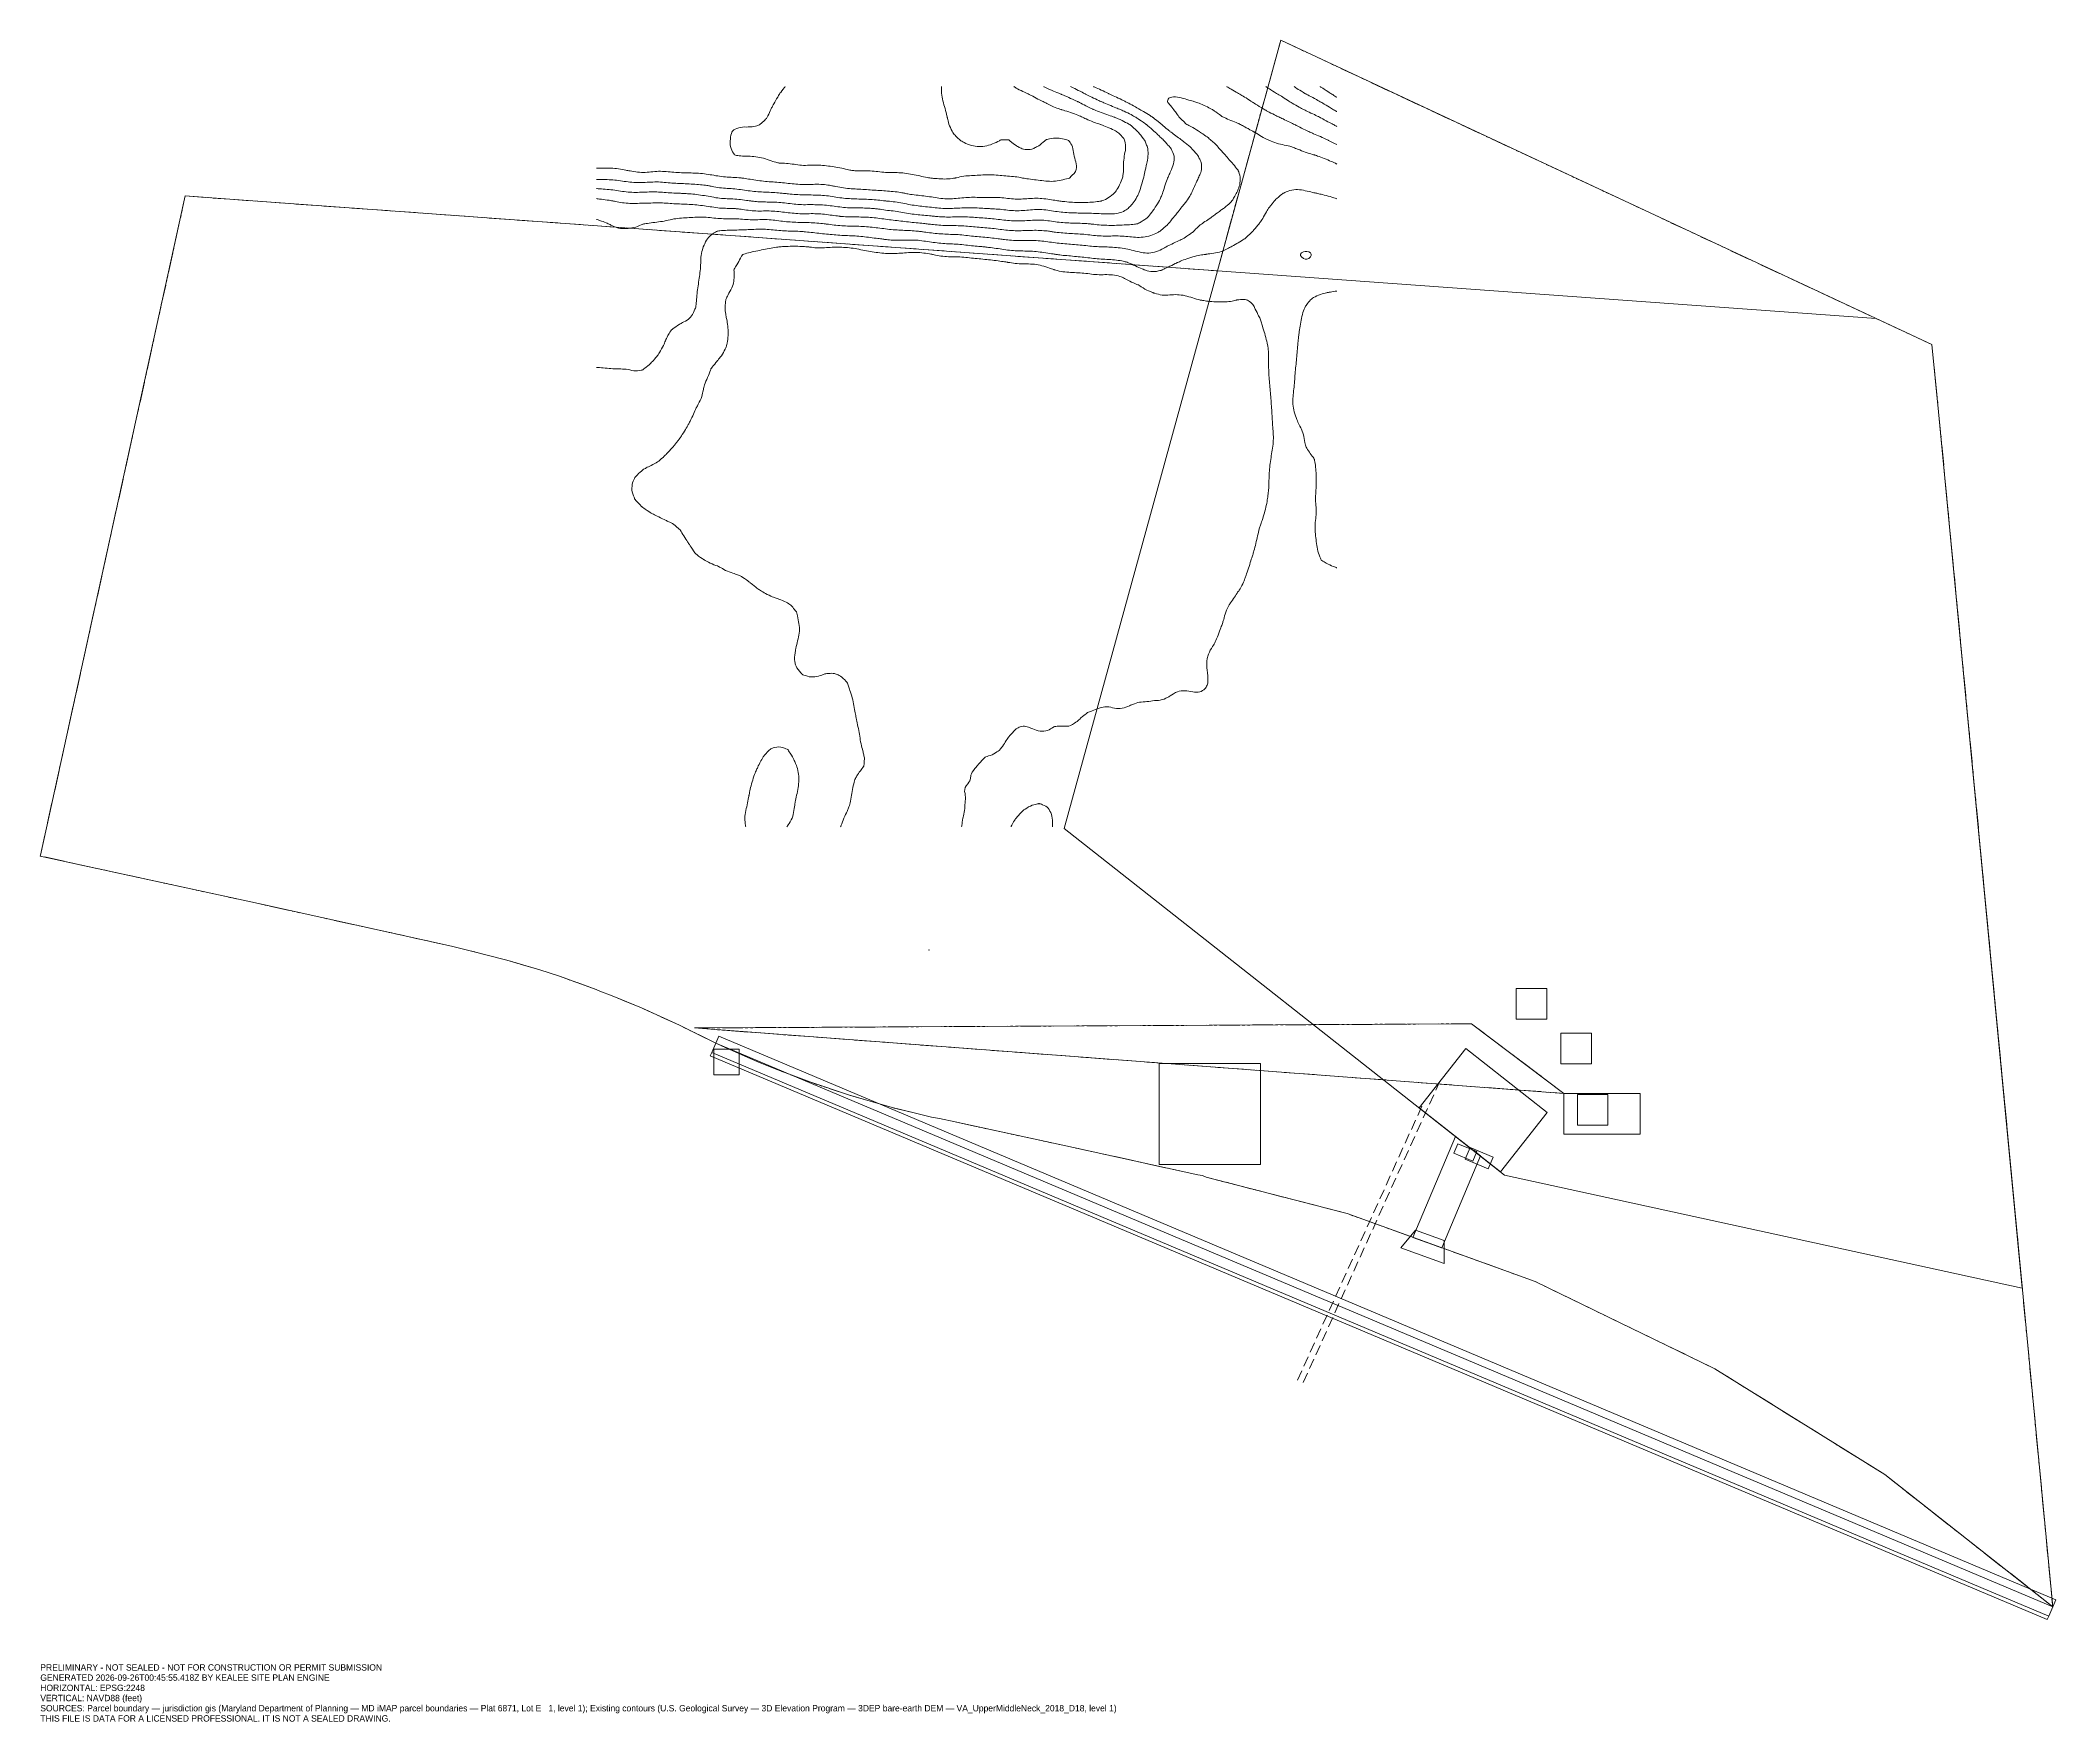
# Model space of a CAD drawing. Extents: x 1368202 to 1368993, y 552252 to 552912.
import ezdxf

# ---------------------------------------------------------------- set-up
doc = ezdxf.new("R2010")
doc.units = 0
doc.linetypes.add('DASHED', pattern=[6, 4, -2])
doc.linetypes.add('PHANTOM', pattern=[13, 8, -1, 1, -1, 1, -1])
for name, color, linetype, lineweight in [('C-ANNO-NPLT', 250, 'Continuous', 0), ('C-BLDG-FTPR-N', 6, 'Continuous', 0), ('C-LODS', 30, 'PHANTOM', 0), ('C-PVMT', 8, 'Continuous', 0), ('C-SITE-N', 6, 'Continuous', 0), ('C-STRM-AREA', 150, 'PHANTOM', 0), ('C-SWMG', 92, 'Continuous', 0), ('C-TOPO-MAJR-E', 32, 'DASHED', 0), ('C-TOPO-SPOT', 7, 'Continuous', 0), ('C-TOPO-SURF', 253, 'Continuous', 0), ('C-UTIL', 4, 'DASHED', 0), ('L-PLNT-TREE', 90, 'Continuous', 0), ('V-PROP-BNDY', 7, 'Continuous', 0)]:
    doc.layers.add(name, color=color, linetype=linetype, lineweight=lineweight)

msp = doc.modelspace()

# ---------------------------------------------------------------- texts
at = {"layer": 'C-ANNO-NPLT'}
for s, p in [('PRELIMINARY - NOT SEALED - NOT FOR CONSTRUCTION OR PERMIT SUBMISSION', (1368202.02, 552271.89)), ('GENERATED 2026-09-26T00:45:55.418Z BY KEALEE SITE PLAN ENGINE', (1368202.02, 552267.89)), ('HORIZONTAL: EPSG:2248', (1368202.02, 552263.89)), ('VERTICAL: NAVD88 (feet)', (1368202.02, 552259.89)), ('SOURCES: Parcel boundary — jurisdiction gis (Maryland Department of Planning — MD iMAP parcel boundaries — Plat 6871, Lot E   1, level 1); Existing contours (U.S. Geological Survey — 3D Elevation Program — 3DEP bare-earth DEM — VA_UpperMiddleNeck_2018_D18, level 1)', (1368202.02, 552255.89)), ('THIS FILE IS DATA FOR A LICENSED PROFESSIONAL. IT IS NOT A SEALED DRAWING.', (1368202.02, 552251.89))]:
    msp.add_text(s, height=2.5, dxfattribs=at).set_placement(p)

# ---------------------------------------------------------------- linework, layer by layer
at = {"layer": 'C-BLDG-FTPR-N'}
msp.add_lwpolyline([(1368743.07, 552492.73), (1368775, 552467.6), (1368793.27, 552490.81), (1368761.34, 552515.94), (1368743.07, 552492.73)], close=True, dxfattribs=at)
at = {"layer": 'C-LODS'}
msp.add_lwpolyline([(1368799.82, 552498.37), (1368763.66, 552525.67), (1368458.71, 552524.03), (1368799.82, 552498.37)], close=True, dxfattribs=at)
at = {"layer": 'C-PVMT'}
for points in [[(1368467.04, 552518.12), (1368991.67, 552296.95), (1368992.83, 552299.72), (1368468.21, 552520.88), (1368467.04, 552518.12)], [(1368464.9, 552513.05), (1368989.53, 552291.89), (1368990.11, 552293.27), (1368465.49, 552514.43), (1368464.9, 552513.05)], [(1368740.62, 552441.88), (1368751.93, 552437.79), (1368767.11, 552473.81), (1368757.33, 552481.51), (1368740.62, 552441.88)], [(1368756.73, 552474.93), (1368764.1, 552471.83), (1368765.66, 552475.51), (1368758.28, 552478.62), (1368756.73, 552474.93)], [(1368763.08, 552477.14), (1368761.14, 552472.53), (1368770.17, 552468.72), (1368772.12, 552473.33), (1368763.08, 552477.14)], [(1368752.87, 552431.6), (1368735.94, 552437.72), (1368741.65, 552444.69), (1368752.94, 552440.62), (1368752.87, 552431.6)]]:
    msp.add_lwpolyline(points, close=True, dxfattribs=at)
at = {"layer": 'C-SITE-N'}
for points in [[(1368663.89, 552821.1), (1368603.71, 552602.27), (1368776.49, 552466.29), (1368979.73, 552422), (1368946.89, 552765.82), (1368944.26, 552792.15), (1368922.45, 552802.35), (1368663.89, 552821.1)], [(1368799.82, 552498.37), (1368763.66, 552525.67), (1368458.71, 552524.03), (1368799.82, 552498.37)], [(1368799.82, 552482.37), (1368829.82, 552482.37), (1368829.82, 552498.37), (1368799.82, 552498.37), (1368799.82, 552482.37)]]:
    msp.add_lwpolyline(points, close=True, dxfattribs=at)
at = {"layer": 'C-STRM-AREA'}
msp.add_lwpolyline([(1368944.26, 552792.15), (1368946.89, 552765.82), (1368991.67, 552296.95), (1368925.82, 552348.78), (1368859.1, 552390.32), (1368788.56, 552424.57), (1368714.81, 552451.2), (1368659.5, 552465.52), (1368658.03, 552466.13), (1368656.28, 552466.43), (1368607.42, 552477.12), (1368561.03, 552487.16), (1368554.79, 552488.48), (1368551.69, 552489.08), (1368544.33, 552490.86), (1368536.24, 552492.84), (1368528.56, 552495.02), (1368519.09, 552497.77), (1368503.93, 552502.84), (1368490.39, 552507.95), (1368484.53, 552510.38), (1368479.63, 552512.4), (1368467.04, 552518.12), (1368452.8, 552525.1), (1368437.92, 552531.93), (1368427.11, 552536.34), (1368420.97, 552538.79), (1368420.17, 552539.11), (1368405.34, 552544.47), (1368397.99, 552546.9), (1368385.05, 552550.62), (1368370.73, 552554.36), (1368363.33, 552556.15), (1368287.65, 552572.82), (1368202.02, 552591.49), (1368202.1, 552591.86), (1368258.9, 552850.48), (1368276.4, 552849.21), (1368663.89, 552821.12), (1368688.76, 552911.56), (1368944.26, 552792.15)], close=True, dxfattribs=at)
at = {"layer": 'C-SWMG'}
msp.add_lwpolyline([(1368641.1, 552470.41), (1368680.8, 552470.41), (1368680.8, 552510.11), (1368641.1, 552510.11), (1368641.1, 552470.41)], close=True, dxfattribs=at)
at = {"layer": 'C-TOPO-MAJR-E'}
for points in [[(1368584.05, 552893.4), (1368584.11, 552893.36), (1368584.23, 552893.28), (1368584.4, 552893.16), (1368584.63, 552893.01), (1368584.98, 552892.79), (1368585.47, 552892.52), (1368586.09, 552892.19), (1368586.84, 552891.81), (1368587.52, 552891.47), (1368588.15, 552891.17), (1368588.71, 552890.92), (1368589.2, 552890.71), (1368589.64, 552890.52), (1368590.01, 552890.35), (1368590.33, 552890.19), (1368590.58, 552890.05), (1368590.95, 552889.85), (1368591.45, 552889.59), (1368592.08, 552889.26), (1368592.83, 552888.87), (1368593.5, 552888.52), (1368594.11, 552888.22), (1368594.65, 552887.96), (1368595.11, 552887.74), (1368595.53, 552887.53), (1368595.91, 552887.34), (1368596.24, 552887.16), (1368596.52, 552887), (1368596.92, 552886.78), (1368597.43, 552886.51), (1368598.07, 552886.2), (1368598.82, 552885.83), (1368599.54, 552885.5), (1368600.23, 552885.2), (1368600.9, 552884.95), (1368601.54, 552884.74), (1368602.05, 552884.57), (1368602.42, 552884.44), (1368602.66, 552884.36), (1368602.77, 552884.32), (1368603.04, 552884.24), (1368603.47, 552884.1), (1368604.05, 552883.92), (1368604.8, 552883.7), (1368605.55, 552883.46), (1368606.3, 552883.2), (1368607.05, 552882.94), (1368607.8, 552882.66), (1368608.48, 552882.4), (1368609.1, 552882.16), (1368609.65, 552881.94), (1368610.13, 552881.73), (1368610.56, 552881.54), (1368610.94, 552881.38), (1368611.26, 552881.23), (1368611.52, 552881.11), (1368611.9, 552880.93), (1368612.41, 552880.7), (1368613.04, 552880.42), (1368613.78, 552880.08), (1368614.53, 552879.77), (1368615.28, 552879.48), (1368616.03, 552879.2), (1368616.78, 552878.95), (1368617.37, 552878.75), (1368617.81, 552878.61), (1368618.08, 552878.52), (1368618.2, 552878.48), (1368618.45, 552878.39), (1368618.83, 552878.24), (1368619.33, 552878.04), (1368619.95, 552877.78), (1368620.61, 552877.51), (1368621.3, 552877.21), (1368622.02, 552876.89), (1368622.77, 552876.55), (1368623.39, 552876.26), (1368623.89, 552876.01), (1368624.26, 552875.82), (1368624.5, 552875.66), (1368624.81, 552875.42), (1368625.18, 552875.09), (1368625.62, 552874.67), (1368626.13, 552874.15), (1368626.55, 552873.71), (1368626.88, 552873.33), (1368627.13, 552873.03), (1368627.3, 552872.79), (1368627.45, 552872.43), (1368627.6, 552871.94), (1368627.73, 552871.32), (1368627.85, 552870.57), (1368627.9, 552869.82), (1368627.88, 552869.07), (1368627.79, 552868.32), (1368627.64, 552867.57), (1368627.5, 552866.83), (1368627.37, 552866.08), (1368627.26, 552865.33), (1368627.17, 552864.58), (1368627.11, 552863.83), (1368627.07, 552863.08), (1368627.06, 552862.34), (1368627.08, 552861.59), (1368627.08, 552860.92), (1368627.07, 552860.35), (1368627.03, 552859.86), (1368626.97, 552859.46), (1368626.91, 552859.07), (1368626.85, 552858.7), (1368626.79, 552858.34), (1368626.73, 552857.99), (1368626.6, 552857.54), (1368626.41, 552857), (1368626.16, 552856.35), (1368625.84, 552855.6), (1368625.52, 552854.89), (1368625.17, 552854.22), (1368624.82, 552853.59), (1368624.45, 552853), (1368624.14, 552852.52), (1368623.89, 552852.14), (1368623.7, 552851.88), (1368623.57, 552851.72), (1368623.32, 552851.48), (1368622.95, 552851.16), (1368622.45, 552850.76), (1368621.83, 552850.28), (1368621.21, 552849.85), (1368620.59, 552849.47), (1368619.97, 552849.15), (1368619.35, 552848.89), (1368618.86, 552848.68), (1368618.48, 552848.54), (1368618.23, 552848.45), (1368618.1, 552848.43), (1368617.81, 552848.39), (1368617.37, 552848.33), (1368616.78, 552848.26), (1368616.03, 552848.18), (1368615.28, 552848.11), (1368614.53, 552848.06), (1368613.78, 552848.01), (1368613.04, 552847.98), (1368612.29, 552847.95), (1368611.54, 552847.93), (1368610.79, 552847.92), (1368610.04, 552847.92), (1368609.29, 552847.92), (1368608.55, 552847.94), (1368607.8, 552847.96), (1368607.05, 552847.99), (1368606.3, 552848.04), (1368605.55, 552848.09), (1368604.8, 552848.16), (1368604.05, 552848.25), (1368603.43, 552848.31), (1368602.94, 552848.37), (1368602.57, 552848.41), (1368602.33, 552848.44), (1368602.02, 552848.48), (1368601.65, 552848.54), (1368601.21, 552848.6), (1368600.7, 552848.68), (1368600.13, 552848.77), (1368599.5, 552848.87), (1368598.82, 552848.99), (1368598.07, 552849.11), (1368597.32, 552849.23), (1368596.57, 552849.33), (1368595.82, 552849.42), (1368595.07, 552849.49), (1368594.32, 552849.54), (1368593.58, 552849.57), (1368592.83, 552849.58), (1368592.08, 552849.57), (1368591.33, 552849.55), (1368590.58, 552849.51), (1368589.83, 552849.46), (1368589.08, 552849.4), (1368588.34, 552849.35), (1368587.59, 552849.3), (1368586.84, 552849.27), (1368586.09, 552849.24), (1368585.34, 552849.24), (1368584.59, 552849.26), (1368583.85, 552849.31), (1368583.1, 552849.38), (1368582.35, 552849.45), (1368581.6, 552849.53), (1368580.85, 552849.61), (1368580.1, 552849.7), (1368579.35, 552849.77), (1368578.61, 552849.82), (1368577.86, 552849.86), (1368577.11, 552849.88), (1368576.36, 552849.9), (1368575.61, 552849.9), (1368574.86, 552849.9), (1368574.12, 552849.88), (1368573.37, 552849.88), (1368572.62, 552849.88), (1368571.87, 552849.89), (1368571.12, 552849.91), (1368570.37, 552849.93), (1368569.62, 552849.94), (1368568.88, 552849.95), (1368568.13, 552849.96), (1368567.38, 552849.96), (1368566.63, 552849.93), (1368565.88, 552849.89), (1368565.13, 552849.84), (1368564.38, 552849.78), (1368563.64, 552849.71), (1368562.89, 552849.64), (1368562.14, 552849.56), (1368561.39, 552849.49), (1368560.64, 552849.43), (1368559.89, 552849.38), (1368559.15, 552849.35), (1368558.4, 552849.34), (1368557.65, 552849.35), (1368556.9, 552849.39), (1368556.15, 552849.45), (1368555.4, 552849.53), (1368554.65, 552849.62), (1368553.91, 552849.73), (1368553.16, 552849.85), (1368552.41, 552849.97), (1368551.66, 552850.09), (1368550.91, 552850.2), (1368550.16, 552850.32), (1368549.42, 552850.42), (1368548.67, 552850.51), (1368547.92, 552850.6), (1368547.17, 552850.67), (1368546.42, 552850.75), (1368545.67, 552850.84), (1368544.92, 552850.93), (1368544.18, 552851.03), (1368543.51, 552851.12), (1368542.93, 552851.2), (1368542.44, 552851.29), (1368542.03, 552851.36), (1368541.64, 552851.44), (1368541.27, 552851.52), (1368540.91, 552851.6), (1368540.57, 552851.67), (1368540.13, 552851.76), (1368539.58, 552851.85), (1368538.94, 552851.95), (1368538.19, 552852.06), (1368537.44, 552852.16), (1368536.69, 552852.23), (1368535.94, 552852.3), (1368535.19, 552852.35), (1368534.45, 552852.4), (1368533.7, 552852.46), (1368532.95, 552852.51), (1368532.2, 552852.58), (1368531.45, 552852.63), (1368530.7, 552852.69), (1368529.95, 552852.73), (1368529.21, 552852.78), (1368528.46, 552852.82), (1368527.71, 552852.87), (1368526.96, 552852.91), (1368526.21, 552852.96), (1368525.46, 552853.01), (1368524.72, 552853.05), (1368523.97, 552853.09), (1368523.22, 552853.13), (1368522.47, 552853.17), (1368521.72, 552853.22), (1368520.97, 552853.26), (1368520.22, 552853.32), (1368519.48, 552853.38), (1368518.73, 552853.45), (1368517.98, 552853.54), (1368517.23, 552853.64), (1368516.48, 552853.75), (1368515.73, 552853.88), (1368514.98, 552854.02), (1368514.24, 552854.17), (1368513.64, 552854.28), (1368513.21, 552854.37), (1368512.93, 552854.42), (1368512.8, 552854.44), (1368512.55, 552854.49), (1368512.18, 552854.56), (1368511.68, 552854.66), (1368511.06, 552854.78), (1368510.4, 552854.87), (1368509.71, 552854.95), (1368509, 552855.01), (1368508.25, 552855.04), (1368507.5, 552855.06), (1368506.75, 552855.06), (1368506, 552855.05), (1368505.25, 552855.03), (1368504.51, 552855), (1368503.76, 552854.97), (1368503.01, 552854.95), (1368502.26, 552854.92), (1368501.51, 552854.92), (1368500.76, 552854.94), (1368500.02, 552854.99), (1368499.27, 552855.05), (1368498.52, 552855.12), (1368497.77, 552855.2), (1368497.02, 552855.28), (1368496.27, 552855.36), (1368495.52, 552855.44), (1368494.78, 552855.51), (1368494.03, 552855.58), (1368493.28, 552855.64), (1368492.53, 552855.71), (1368491.78, 552855.77), (1368491.03, 552855.84), (1368490.28, 552855.91), (1368489.54, 552855.97), (1368488.79, 552856.03), (1368488.04, 552856.09), (1368487.29, 552856.15), (1368486.54, 552856.22), (1368485.79, 552856.29), (1368485.05, 552856.37), (1368484.3, 552856.45), (1368483.55, 552856.55), (1368482.8, 552856.66), (1368482.05, 552856.78), (1368481.3, 552856.91), (1368480.58, 552857.03), (1368479.88, 552857.14), (1368479.21, 552857.24), (1368478.56, 552857.33), (1368478.05, 552857.41), (1368477.68, 552857.46), (1368477.44, 552857.5), (1368477.34, 552857.51), (1368477.08, 552857.54), (1368476.65, 552857.58), (1368476.06, 552857.63), (1368475.32, 552857.69), (1368474.57, 552857.74), (1368473.82, 552857.79), (1368473.07, 552857.83), (1368472.32, 552857.86), (1368471.57, 552857.91), (1368470.82, 552857.96), (1368470.08, 552858.03), (1368469.33, 552858.11), (1368468.58, 552858.21), (1368467.83, 552858.32), (1368467.08, 552858.44), (1368466.33, 552858.58), (1368465.58, 552858.71), (1368464.84, 552858.84), (1368464.09, 552858.96), (1368463.34, 552859.07), (1368462.59, 552859.16), (1368461.84, 552859.24), (1368461.09, 552859.31), (1368460.35, 552859.37), (1368459.6, 552859.42), (1368458.85, 552859.46), (1368458.1, 552859.49), (1368457.35, 552859.52), (1368456.6, 552859.54), (1368455.85, 552859.56), (1368455.11, 552859.58), (1368454.36, 552859.6), (1368453.61, 552859.62), (1368452.86, 552859.65), (1368452.11, 552859.69), (1368451.36, 552859.74), (1368450.61, 552859.79), (1368449.87, 552859.85), (1368449.12, 552859.92), (1368448.37, 552859.99), (1368447.62, 552860.05), (1368446.87, 552860.1), (1368446.12, 552860.14), (1368445.38, 552860.16), (1368444.63, 552860.16), (1368443.88, 552860.13), (1368443.13, 552860.07), (1368442.38, 552859.98), (1368441.63, 552859.9), (1368440.88, 552859.83), (1368440.14, 552859.77), (1368439.39, 552859.72), (1368438.64, 552859.7), (1368437.89, 552859.71), (1368437.14, 552859.76), (1368436.39, 552859.85), (1368435.65, 552859.94), (1368434.91, 552860.05), (1368434.18, 552860.16), (1368433.45, 552860.28), (1368432.9, 552860.37), (1368432.53, 552860.44), (1368432.33, 552860.47), (1368432.31, 552860.48), (1368432.11, 552860.52), (1368431.72, 552860.6), (1368431.15, 552860.72), (1368430.41, 552860.88), (1368429.66, 552861.02), (1368428.91, 552861.13), (1368428.16, 552861.23), (1368427.41, 552861.3), (1368426.66, 552861.36), (1368425.91, 552861.4), (1368425.17, 552861.43), (1368424.42, 552861.44), (1368423.67, 552861.45), (1368422.92, 552861.45), (1368422.17, 552861.45), (1368421.42, 552861.44), (1368420.86, 552861.43), (1368420.49, 552861.43), (1368420.3, 552861.42)], [(1368595.74, 552893.4), (1368595.81, 552893.36), (1368595.97, 552893.28), (1368596.19, 552893.16), (1368596.49, 552893), (1368596.91, 552892.79), (1368597.43, 552892.55), (1368598.07, 552892.27), (1368598.82, 552891.94), (1368599.55, 552891.63), (1368600.26, 552891.33), (1368600.95, 552891.06), (1368601.63, 552890.79), (1368602.15, 552890.59), (1368602.53, 552890.45), (1368602.75, 552890.36), (1368602.82, 552890.33), (1368603.06, 552890.22), (1368603.48, 552890.04), (1368604.05, 552889.79), (1368604.8, 552889.46), (1368605.55, 552889.13), (1368606.3, 552888.79), (1368607.05, 552888.45), (1368607.8, 552888.11), (1368608.38, 552887.84), (1368608.8, 552887.65), (1368609.06, 552887.53), (1368609.15, 552887.48), (1368609.38, 552887.36), (1368609.76, 552887.16), (1368610.27, 552886.9), (1368610.93, 552886.55), (1368611.61, 552886.2), (1368612.31, 552885.85), (1368613.04, 552885.48), (1368613.78, 552885.11), (1368614.37, 552884.83), (1368614.78, 552884.62), (1368615.03, 552884.5), (1368615.11, 552884.47), (1368615.34, 552884.37), (1368615.71, 552884.22), (1368616.23, 552884), (1368616.9, 552883.72), (1368617.59, 552883.45), (1368618.3, 552883.18), (1368619.02, 552882.91), (1368619.77, 552882.65), (1368620.49, 552882.4), (1368621.18, 552882.17), (1368621.84, 552881.95), (1368622.47, 552881.74), (1368622.97, 552881.57), (1368623.34, 552881.44), (1368623.59, 552881.36), (1368623.71, 552881.31), (1368623.99, 552881.2), (1368624.42, 552881.01), (1368625.01, 552880.76), (1368625.76, 552880.43), (1368626.49, 552880.09), (1368627.21, 552879.74), (1368627.9, 552879.37), (1368628.58, 552878.99), (1368629.11, 552878.7), (1368629.48, 552878.48), (1368629.7, 552878.34), (1368629.77, 552878.29), (1368630.01, 552878.07), (1368630.42, 552877.71), (1368631, 552877.18), (1368631.75, 552876.51), (1368632.31, 552875.99), (1368632.7, 552875.65), (1368632.89, 552875.47), (1368632.91, 552875.45), (1368633.07, 552875.26), (1368633.38, 552874.88), (1368633.83, 552874.31), (1368634.43, 552873.56), (1368634.92, 552872.92), (1368635.28, 552872.37), (1368635.53, 552871.93), (1368635.67, 552871.59), (1368635.81, 552871.24), (1368635.97, 552870.86), (1368636.14, 552870.47), (1368636.33, 552870.06), (1368636.48, 552869.57), (1368636.59, 552868.99), (1368636.66, 552868.32), (1368636.7, 552867.57), (1368636.69, 552866.83), (1368636.64, 552866.08), (1368636.55, 552865.33), (1368636.41, 552864.58), (1368636.29, 552863.92), (1368636.18, 552863.35), (1368636.08, 552862.87), (1368636, 552862.48), (1368635.91, 552862.1), (1368635.84, 552861.73), (1368635.76, 552861.36), (1368635.7, 552861), (1368635.6, 552860.55), (1368635.48, 552859.99), (1368635.33, 552859.34), (1368635.15, 552858.59), (1368634.97, 552857.84), (1368634.77, 552857.1), (1368634.57, 552856.35), (1368634.36, 552855.6), (1368634.14, 552854.85), (1368633.91, 552854.1), (1368633.67, 552853.35), (1368633.42, 552852.61), (1368633.22, 552852.02), (1368633.08, 552851.61), (1368632.98, 552851.37), (1368632.94, 552851.29), (1368632.82, 552851.07), (1368632.62, 552850.69), (1368632.34, 552850.17), (1368631.99, 552849.5), (1368631.62, 552848.88), (1368631.25, 552848.31), (1368630.87, 552847.79), (1368630.47, 552847.33), (1368630.1, 552846.91), (1368629.76, 552846.54), (1368629.45, 552846.21), (1368629.16, 552845.92), (1368628.83, 552845.63), (1368628.46, 552845.33), (1368628.04, 552845.03), (1368627.58, 552844.72), (1368627.04, 552844.44), (1368626.44, 552844.19), (1368625.76, 552843.97), (1368625.01, 552843.78), (1368624.26, 552843.63), (1368623.52, 552843.52), (1368622.77, 552843.46), (1368622.02, 552843.45), (1368621.27, 552843.44), (1368620.52, 552843.45), (1368619.77, 552843.46), (1368619.02, 552843.49), (1368618.28, 552843.52), (1368617.53, 552843.55), (1368616.78, 552843.58), (1368616.03, 552843.61), (1368615.28, 552843.64), (1368614.53, 552843.67), (1368613.78, 552843.69), (1368613.04, 552843.72), (1368612.29, 552843.74), (1368611.54, 552843.76), (1368610.79, 552843.77), (1368610.04, 552843.79), (1368609.29, 552843.8), (1368608.55, 552843.81), (1368607.8, 552843.83), (1368607.05, 552843.84), (1368606.3, 552843.87), (1368605.55, 552843.9), (1368604.8, 552843.95), (1368604.05, 552844), (1368603.31, 552844.07), (1368602.56, 552844.15), (1368601.81, 552844.24), (1368601.06, 552844.34), (1368600.31, 552844.45), (1368599.56, 552844.56), (1368598.82, 552844.68), (1368598.07, 552844.8), (1368597.32, 552844.91), (1368596.57, 552845), (1368595.82, 552845.08), (1368595.07, 552845.14), (1368594.32, 552845.17), (1368593.58, 552845.18), (1368592.83, 552845.17), (1368592.08, 552845.13), (1368591.33, 552845.08), (1368590.58, 552845.02), (1368589.83, 552844.96), (1368589.08, 552844.89), (1368588.34, 552844.83), (1368587.59, 552844.78), (1368586.84, 552844.74), (1368586.09, 552844.7), (1368585.34, 552844.69), (1368584.59, 552844.7), (1368583.85, 552844.73), (1368583.1, 552844.78), (1368582.35, 552844.84), (1368581.6, 552844.91), (1368580.85, 552844.99), (1368580.1, 552845.08), (1368579.35, 552845.17), (1368578.61, 552845.24), (1368577.86, 552845.3), (1368577.11, 552845.36), (1368576.47, 552845.4), (1368575.95, 552845.44), (1368575.53, 552845.46), (1368575.23, 552845.47), (1368574.89, 552845.49), (1368574.51, 552845.51), (1368574.1, 552845.52), (1368573.66, 552845.54), (1368573.14, 552845.57), (1368572.54, 552845.6), (1368571.87, 552845.64), (1368571.12, 552845.69), (1368570.37, 552845.73), (1368569.62, 552845.77), (1368568.88, 552845.8), (1368568.13, 552845.83), (1368567.38, 552845.85), (1368566.63, 552845.86), (1368565.88, 552845.86), (1368565.13, 552845.85), (1368564.38, 552845.83), (1368563.64, 552845.8), (1368562.89, 552845.76), (1368562.14, 552845.72), (1368561.39, 552845.68), (1368560.64, 552845.64), (1368559.89, 552845.61), (1368559.15, 552845.58), (1368558.4, 552845.56), (1368557.65, 552845.56), (1368556.9, 552845.58), (1368556.15, 552845.62), (1368555.4, 552845.67), (1368554.65, 552845.72), (1368553.91, 552845.79), (1368553.16, 552845.87), (1368552.41, 552845.95), (1368551.66, 552846.03), (1368550.91, 552846.12), (1368550.16, 552846.2), (1368549.42, 552846.28), (1368548.67, 552846.37), (1368547.92, 552846.45), (1368547.17, 552846.53), (1368546.42, 552846.62), (1368545.67, 552846.71), (1368544.92, 552846.82), (1368544.18, 552846.93), (1368543.43, 552847.06), (1368542.68, 552847.2), (1368541.93, 552847.35), (1368541.18, 552847.52), (1368540.43, 552847.67), (1368539.68, 552847.81), (1368538.94, 552847.94), (1368538.19, 552848.05), (1368537.44, 552848.15), (1368536.69, 552848.24), (1368535.94, 552848.32), (1368535.19, 552848.38), (1368534.63, 552848.43), (1368534.24, 552848.46), (1368534.03, 552848.48), (1368534.01, 552848.48), (1368533.81, 552848.51), (1368533.43, 552848.56), (1368532.88, 552848.62), (1368532.16, 552848.71), (1368531.43, 552848.8), (1368530.7, 552848.87), (1368529.95, 552848.93), (1368529.21, 552848.99), (1368528.46, 552849.04), (1368527.71, 552849.09), (1368526.96, 552849.13), (1368526.21, 552849.17), (1368525.46, 552849.21), (1368524.72, 552849.24), (1368523.97, 552849.26), (1368523.22, 552849.29), (1368522.47, 552849.31), (1368521.72, 552849.34), (1368520.97, 552849.36), (1368520.22, 552849.39), (1368519.48, 552849.43), (1368518.73, 552849.48), (1368517.98, 552849.55), (1368517.23, 552849.62), (1368516.48, 552849.71), (1368515.73, 552849.81), (1368514.98, 552849.92), (1368514.24, 552850.04), (1368513.49, 552850.15), (1368512.74, 552850.27), (1368511.99, 552850.38), (1368511.24, 552850.49), (1368510.49, 552850.58), (1368509.75, 552850.65), (1368509, 552850.71), (1368508.25, 552850.76), (1368507.5, 552850.8), (1368506.75, 552850.83), (1368506, 552850.85), (1368505.25, 552850.86), (1368504.51, 552850.87), (1368503.76, 552850.88), (1368503.01, 552850.88), (1368502.26, 552850.87), (1368501.51, 552850.88), (1368500.76, 552850.91), (1368500.02, 552850.95), (1368499.27, 552851), (1368498.52, 552851.05), (1368497.77, 552851.11), (1368497.02, 552851.18), (1368496.27, 552851.25), (1368495.63, 552851.31), (1368495.08, 552851.36), (1368494.64, 552851.4), (1368494.31, 552851.44), (1368493.95, 552851.47), (1368493.58, 552851.5), (1368493.18, 552851.54), (1368492.77, 552851.58), (1368492.28, 552851.63), (1368491.7, 552851.68), (1368491.03, 552851.73), (1368490.28, 552851.78), (1368489.54, 552851.83), (1368488.79, 552851.87), (1368488.04, 552851.91), (1368487.29, 552851.94), (1368486.54, 552851.97), (1368485.79, 552852.01), (1368485.05, 552852.04), (1368484.3, 552852.08), (1368483.55, 552852.13), (1368482.8, 552852.2), (1368482.05, 552852.27), (1368481.3, 552852.36), (1368480.55, 552852.45), (1368479.81, 552852.55), (1368479.06, 552852.65), (1368478.31, 552852.77), (1368477.56, 552852.87), (1368476.81, 552852.98), (1368476.06, 552853.07), (1368475.32, 552853.16), (1368474.57, 552853.24), (1368473.82, 552853.3), (1368473.07, 552853.35), (1368472.32, 552853.39), (1368471.57, 552853.43), (1368470.82, 552853.49), (1368470.08, 552853.55), (1368469.33, 552853.63), (1368468.58, 552853.72), (1368467.83, 552853.84), (1368467.08, 552853.97), (1368466.33, 552854.12), (1368465.71, 552854.24), (1368465.23, 552854.33), (1368464.87, 552854.39), (1368464.64, 552854.42), (1368464.34, 552854.47), (1368463.97, 552854.53), (1368463.52, 552854.59), (1368463, 552854.67), (1368462.42, 552854.75), (1368461.79, 552854.82), (1368461.09, 552854.89), (1368460.35, 552854.95), (1368459.6, 552855.01), (1368458.85, 552855.06), (1368458.1, 552855.12), (1368457.35, 552855.16), (1368456.6, 552855.21), (1368455.85, 552855.25), (1368455.11, 552855.28), (1368454.36, 552855.32), (1368453.61, 552855.35), (1368452.86, 552855.38), (1368452.11, 552855.42), (1368451.36, 552855.45), (1368450.61, 552855.5), (1368449.87, 552855.55), (1368449.12, 552855.61), (1368448.37, 552855.68), (1368447.62, 552855.74), (1368446.87, 552855.81), (1368446.12, 552855.87), (1368445.38, 552855.93), (1368444.63, 552855.97), (1368443.88, 552855.99), (1368443.13, 552855.99), (1368442.38, 552855.96), (1368441.63, 552855.94), (1368440.88, 552855.9), (1368440.14, 552855.87), (1368439.39, 552855.83), (1368438.64, 552855.79), (1368437.89, 552855.77), (1368437.14, 552855.76), (1368436.39, 552855.75), (1368435.65, 552855.76), (1368434.9, 552855.8), (1368434.15, 552855.85), (1368433.4, 552855.92), (1368432.65, 552856.01), (1368431.9, 552856.11), (1368431.15, 552856.22), (1368430.41, 552856.35), (1368429.66, 552856.47), (1368428.91, 552856.57), (1368428.16, 552856.66), (1368427.41, 552856.73), (1368426.66, 552856.79), (1368425.91, 552856.83), (1368425.17, 552856.87), (1368424.42, 552856.9), (1368423.67, 552856.92), (1368422.92, 552856.94), (1368422.17, 552856.96), (1368421.42, 552856.97), (1368420.86, 552856.98), (1368420.49, 552856.99), (1368420.3, 552857)], [(1368606.3, 552893.4), (1368606.46, 552893.32), (1368606.79, 552893.16), (1368607.28, 552892.92), (1368607.94, 552892.61), (1368608.62, 552892.27), (1368609.32, 552891.92), (1368610.04, 552891.55), (1368610.79, 552891.16), (1368611.37, 552890.86), (1368611.79, 552890.64), (1368612.04, 552890.51), (1368612.12, 552890.47), (1368612.35, 552890.35), (1368612.73, 552890.16), (1368613.25, 552889.9), (1368613.91, 552889.57), (1368614.6, 552889.23), (1368615.3, 552888.89), (1368616.03, 552888.54), (1368616.78, 552888.19), (1368617.38, 552887.91), (1368617.82, 552887.7), (1368618.12, 552887.57), (1368618.26, 552887.51), (1368618.52, 552887.39), (1368618.89, 552887.23), (1368619.38, 552887.02), (1368619.99, 552886.76), (1368620.63, 552886.5), (1368621.31, 552886.22), (1368622.02, 552885.93), (1368622.77, 552885.63), (1368623.44, 552885.36), (1368624.04, 552885.11), (1368624.56, 552884.89), (1368625.01, 552884.7), (1368625.42, 552884.53), (1368625.8, 552884.37), (1368626.13, 552884.24), (1368626.43, 552884.12), (1368626.85, 552883.94), (1368627.37, 552883.7), (1368628.01, 552883.4), (1368628.75, 552883.04), (1368629.43, 552882.7), (1368630.04, 552882.39), (1368630.58, 552882.1), (1368631.04, 552881.83), (1368631.46, 552881.58), (1368631.84, 552881.35), (1368632.16, 552881.15), (1368632.45, 552880.96), (1368632.85, 552880.7), (1368633.36, 552880.35), (1368633.99, 552879.93), (1368634.74, 552879.42), (1368635.32, 552879.02), (1368635.74, 552878.74), (1368635.98, 552878.57), (1368636.06, 552878.51), (1368636.29, 552878.32), (1368636.66, 552878), (1368637.19, 552877.54), (1368637.85, 552876.95), (1368638.4, 552876.47), (1368638.82, 552876.09), (1368639.13, 552875.83), (1368639.3, 552875.67), (1368639.58, 552875.42), (1368639.95, 552875.06), (1368640.43, 552874.61), (1368641, 552874.06), (1368641.48, 552873.6), (1368641.89, 552873.23), (1368642.21, 552872.94), (1368642.44, 552872.74), (1368642.75, 552872.44), (1368643.12, 552872.05), (1368643.57, 552871.55), (1368644.08, 552870.96), (1368644.5, 552870.48), (1368644.84, 552870.1), (1368645.09, 552869.84), (1368645.25, 552869.68), (1368645.47, 552869.38), (1368645.73, 552868.92), (1368646.05, 552868.32), (1368646.42, 552867.57), (1368646.7, 552866.83), (1368646.87, 552866.08), (1368646.94, 552865.33), (1368646.91, 552864.58), (1368646.82, 552863.83), (1368646.66, 552863.08), (1368646.43, 552862.34), (1368646.14, 552861.59), (1368645.87, 552860.91), (1368645.61, 552860.31), (1368645.38, 552859.79), (1368645.17, 552859.34), (1368644.97, 552858.93), (1368644.8, 552858.55), (1368644.65, 552858.22), (1368644.52, 552857.92), (1368644.36, 552857.51), (1368644.17, 552856.98), (1368643.95, 552856.35), (1368643.7, 552855.6), (1368643.45, 552854.85), (1368643.2, 552854.1), (1368642.96, 552853.35), (1368642.71, 552852.61), (1368642.5, 552851.97), (1368642.31, 552851.45), (1368642.16, 552851.04), (1368642.04, 552850.75), (1368641.9, 552850.41), (1368641.75, 552850.04), (1368641.58, 552849.63), (1368641.39, 552849.17), (1368641.13, 552848.64), (1368640.8, 552848.04), (1368640.38, 552847.37), (1368639.89, 552846.62), (1368639.51, 552846.03), (1368639.23, 552845.6), (1368639.05, 552845.33), (1368638.97, 552845.23), (1368638.8, 552844.99), (1368638.52, 552844.61), (1368638.15, 552844.1), (1368637.68, 552843.46), (1368637.25, 552842.92), (1368636.88, 552842.47), (1368636.55, 552842.12), (1368636.28, 552841.86), (1368635.88, 552841.56), (1368635.37, 552841.2), (1368634.74, 552840.8), (1368633.99, 552840.35), (1368633.39, 552840), (1368632.93, 552839.75), (1368632.61, 552839.61), (1368632.44, 552839.57), (1368632.16, 552839.52), (1368631.79, 552839.46), (1368631.31, 552839.39), (1368630.74, 552839.31), (1368630.12, 552839.25), (1368629.46, 552839.19), (1368628.75, 552839.15), (1368628.01, 552839.12), (1368627.26, 552839.1), (1368626.51, 552839.07), (1368625.76, 552839.04), (1368625.01, 552839.01), (1368624.26, 552838.98), (1368623.52, 552838.96), (1368622.77, 552838.95), (1368622.02, 552838.95), (1368621.27, 552838.95), (1368620.52, 552838.97), (1368619.77, 552839), (1368619.02, 552839.04), (1368618.28, 552839.09), (1368617.53, 552839.15), (1368616.78, 552839.22), (1368616.03, 552839.3), (1368615.42, 552839.37), (1368614.93, 552839.42), (1368614.59, 552839.45), (1368614.37, 552839.48), (1368614.08, 552839.5), (1368613.71, 552839.54), (1368613.25, 552839.58), (1368612.72, 552839.63), (1368612.13, 552839.67), (1368611.49, 552839.71), (1368610.79, 552839.74), (1368610.04, 552839.77), (1368609.29, 552839.79), (1368608.55, 552839.81), (1368607.8, 552839.83), (1368607.05, 552839.84), (1368606.3, 552839.86), (1368605.55, 552839.88), (1368604.8, 552839.92), (1368604.05, 552839.96), (1368603.31, 552840.01), (1368602.56, 552840.08), (1368601.81, 552840.16), (1368601.06, 552840.26), (1368600.31, 552840.37), (1368599.56, 552840.47), (1368598.82, 552840.58), (1368598.07, 552840.7), (1368597.32, 552840.79), (1368596.57, 552840.87), (1368595.82, 552840.93), (1368595.07, 552840.97), (1368594.32, 552840.99), (1368593.58, 552841), (1368592.83, 552840.99), (1368592.08, 552840.97), (1368591.33, 552840.94), (1368590.58, 552840.9), (1368589.83, 552840.86), (1368589.08, 552840.82), (1368588.34, 552840.78), (1368587.59, 552840.75), (1368586.84, 552840.72), (1368586.09, 552840.69), (1368585.34, 552840.68), (1368584.59, 552840.69), (1368583.85, 552840.71), (1368583.1, 552840.75), (1368582.35, 552840.8), (1368581.6, 552840.87), (1368580.85, 552840.94), (1368580.1, 552841.04), (1368579.35, 552841.13), (1368578.61, 552841.22), (1368577.86, 552841.31), (1368577.11, 552841.39), (1368576.36, 552841.48), (1368575.61, 552841.55), (1368574.86, 552841.62), (1368574.12, 552841.68), (1368573.37, 552841.74), (1368572.62, 552841.8), (1368571.87, 552841.85), (1368571.12, 552841.91), (1368570.37, 552841.96), (1368569.62, 552842.01), (1368568.88, 552842.06), (1368568.13, 552842.12), (1368567.38, 552842.16), (1368566.63, 552842.21), (1368565.88, 552842.25), (1368565.13, 552842.29), (1368564.38, 552842.31), (1368563.64, 552842.32), (1368562.89, 552842.31), (1368562.14, 552842.29), (1368561.39, 552842.27), (1368560.64, 552842.26), (1368559.89, 552842.24), (1368559.15, 552842.22), (1368558.4, 552842.22), (1368557.65, 552842.23), (1368556.9, 552842.25), (1368556.15, 552842.28), (1368555.46, 552842.31), (1368554.83, 552842.35), (1368554.26, 552842.39), (1368553.74, 552842.44), (1368553.3, 552842.47), (1368552.92, 552842.5), (1368552.62, 552842.53), (1368552.39, 552842.55), (1368552.02, 552842.58), (1368551.53, 552842.63), (1368550.91, 552842.69), (1368550.16, 552842.76), (1368549.42, 552842.83), (1368548.67, 552842.9), (1368547.92, 552842.97), (1368547.17, 552843.04), (1368546.42, 552843.11), (1368545.67, 552843.19), (1368544.92, 552843.28), (1368544.18, 552843.36), (1368543.43, 552843.47), (1368542.68, 552843.58), (1368541.93, 552843.71), (1368541.18, 552843.85), (1368540.43, 552843.99), (1368539.68, 552844.13), (1368538.94, 552844.25), (1368538.19, 552844.38), (1368537.44, 552844.49), (1368536.69, 552844.59), (1368535.94, 552844.68), (1368535.19, 552844.75), (1368534.45, 552844.83), (1368533.7, 552844.93), (1368532.95, 552845.03), (1368532.2, 552845.15), (1368531.54, 552845.24), (1368530.97, 552845.32), (1368530.48, 552845.38), (1368530.08, 552845.43), (1368529.7, 552845.47), (1368529.32, 552845.51), (1368528.96, 552845.55), (1368528.61, 552845.59), (1368528.16, 552845.62), (1368527.61, 552845.66), (1368526.96, 552845.69), (1368526.21, 552845.73), (1368525.46, 552845.75), (1368524.72, 552845.77), (1368523.97, 552845.79), (1368523.22, 552845.79), (1368522.47, 552845.8), (1368521.72, 552845.81), (1368520.97, 552845.82), (1368520.22, 552845.83), (1368519.48, 552845.85), (1368518.73, 552845.89), (1368517.98, 552845.94), (1368517.23, 552846), (1368516.48, 552846.07), (1368515.73, 552846.16), (1368514.98, 552846.25), (1368514.24, 552846.36), (1368513.49, 552846.46), (1368512.74, 552846.56), (1368511.99, 552846.66), (1368511.24, 552846.76), (1368510.49, 552846.83), (1368509.75, 552846.9), (1368509, 552846.95), (1368508.25, 552846.99), (1368507.5, 552847.02), (1368506.75, 552847.04), (1368506, 552847.06), (1368505.25, 552847.07), (1368504.51, 552847.08), (1368503.76, 552847.08), (1368503.01, 552847.07), (1368502.26, 552847.06), (1368501.51, 552847.06), (1368500.76, 552847.09), (1368500.02, 552847.13), (1368499.27, 552847.19), (1368498.52, 552847.26), (1368497.77, 552847.33), (1368497.02, 552847.41), (1368496.27, 552847.5), (1368495.52, 552847.58), (1368494.78, 552847.66), (1368494.03, 552847.74), (1368493.28, 552847.82), (1368492.53, 552847.89), (1368491.78, 552847.95), (1368491.03, 552848), (1368490.28, 552848.05), (1368489.54, 552848.08), (1368488.79, 552848.1), (1368488.04, 552848.11), (1368487.29, 552848.11), (1368486.54, 552848.12), (1368485.79, 552848.14), (1368485.05, 552848.16), (1368484.3, 552848.19), (1368483.61, 552848.23), (1368482.99, 552848.28), (1368482.42, 552848.33), (1368481.92, 552848.39), (1368481.49, 552848.45), (1368481.11, 552848.5), (1368480.8, 552848.54), (1368480.55, 552848.57), (1368480.18, 552848.61), (1368479.68, 552848.68), (1368479.06, 552848.76), (1368478.31, 552848.86), (1368477.56, 552848.95), (1368476.81, 552849.04), (1368476.06, 552849.12), (1368475.32, 552849.19), (1368474.57, 552849.25), (1368473.82, 552849.31), (1368473.07, 552849.34), (1368472.32, 552849.37), (1368471.57, 552849.4), (1368470.82, 552849.44), (1368470.08, 552849.49), (1368469.33, 552849.54), (1368468.58, 552849.61), (1368467.83, 552849.7), (1368467.08, 552849.81), (1368466.33, 552849.95), (1368465.58, 552850.08), (1368464.84, 552850.22), (1368464.09, 552850.35), (1368463.34, 552850.48), (1368462.59, 552850.61), (1368461.84, 552850.72), (1368461.09, 552850.84), (1368460.35, 552850.94), (1368459.6, 552851.04), (1368458.85, 552851.13), (1368458.1, 552851.2), (1368457.35, 552851.28), (1368456.66, 552851.34), (1368456.03, 552851.38), (1368455.46, 552851.42), (1368454.95, 552851.44), (1368454.51, 552851.47), (1368454.14, 552851.48), (1368453.83, 552851.5), (1368453.59, 552851.51), (1368453.23, 552851.53), (1368452.73, 552851.54), (1368452.11, 552851.57), (1368451.36, 552851.59), (1368450.61, 552851.63), (1368449.87, 552851.67), (1368449.12, 552851.71), (1368448.37, 552851.76), (1368447.62, 552851.81), (1368446.87, 552851.87), (1368446.12, 552851.92), (1368445.38, 552851.98), (1368444.63, 552852.02), (1368443.88, 552852.05), (1368443.13, 552852.06), (1368442.38, 552852.06), (1368441.63, 552852.05), (1368440.88, 552852.04), (1368440.14, 552852.02), (1368439.39, 552851.99), (1368438.64, 552851.97), (1368437.89, 552851.94), (1368437.14, 552851.92), (1368436.39, 552851.89), (1368435.65, 552851.88), (1368434.9, 552851.89), (1368434.15, 552851.91), (1368433.4, 552851.95), (1368432.65, 552852.01), (1368431.9, 552852.09), (1368431.15, 552852.19), (1368430.41, 552852.3), (1368429.66, 552852.41), (1368428.91, 552852.52), (1368428.16, 552852.63), (1368427.41, 552852.74), (1368426.66, 552852.84), (1368425.91, 552852.93), (1368425.17, 552853), (1368424.42, 552853.07), (1368423.67, 552853.13), (1368422.92, 552853.19), (1368422.17, 552853.24), (1368421.42, 552853.29), (1368420.86, 552853.32), (1368420.49, 552853.35), (1368420.3, 552853.36)], [(1368615.29, 552893.4), (1368615.45, 552893.32), (1368615.78, 552893.18), (1368616.27, 552892.95), (1368616.92, 552892.66), (1368617.6, 552892.34), (1368618.3, 552892.02), (1368619.02, 552891.67), (1368619.77, 552891.31), (1368620.38, 552891.02), (1368620.85, 552890.79), (1368621.17, 552890.63), (1368621.36, 552890.54), (1368621.64, 552890.41), (1368622.01, 552890.25), (1368622.48, 552890.05), (1368623.04, 552889.81), (1368623.65, 552889.54), (1368624.31, 552889.24), (1368625.01, 552888.92), (1368625.76, 552888.56), (1368626.39, 552888.26), (1368626.9, 552888), (1368627.29, 552887.8), (1368627.57, 552887.64), (1368627.89, 552887.47), (1368628.26, 552887.28), (1368628.69, 552887.07), (1368629.16, 552886.84), (1368629.71, 552886.56), (1368630.32, 552886.23), (1368631, 552885.84), (1368631.75, 552885.4), (1368632.34, 552885.06), (1368632.79, 552884.8), (1368633.08, 552884.62), (1368633.22, 552884.54), (1368633.48, 552884.4), (1368633.85, 552884.19), (1368634.34, 552883.92), (1368634.95, 552883.59), (1368635.57, 552883.24), (1368636.19, 552882.87), (1368636.82, 552882.47), (1368637.46, 552882.05), (1368637.96, 552881.72), (1368638.34, 552881.47), (1368638.58, 552881.3), (1368638.69, 552881.23), (1368638.96, 552881.02), (1368639.39, 552880.68), (1368639.98, 552880.21), (1368640.73, 552879.61), (1368641.31, 552879.15), (1368641.72, 552878.81), (1368641.97, 552878.61), (1368642.05, 552878.54), (1368642.27, 552878.34), (1368642.65, 552878.01), (1368643.17, 552877.57), (1368643.84, 552876.99), (1368644.4, 552876.52), (1368644.85, 552876.14), (1368645.19, 552875.87), (1368645.42, 552875.69), (1368645.72, 552875.47), (1368646.09, 552875.19), (1368646.54, 552874.85), (1368647.06, 552874.46), (1368647.58, 552874.08), (1368648.09, 552873.71), (1368648.61, 552873.34), (1368649.12, 552872.98), (1368649.56, 552872.66), (1368649.94, 552872.38), (1368650.24, 552872.14), (1368650.48, 552871.94), (1368650.83, 552871.65), (1368651.29, 552871.28), (1368651.86, 552870.81), (1368652.54, 552870.27), (1368653.07, 552869.84), (1368653.44, 552869.52), (1368653.66, 552869.32), (1368653.73, 552869.24), (1368653.93, 552869.01), (1368654.26, 552868.64), (1368654.72, 552868.12), (1368655.32, 552867.45), (1368655.8, 552866.87), (1368656.17, 552866.36), (1368656.44, 552865.94), (1368656.59, 552865.6), (1368656.76, 552865.24), (1368656.95, 552864.87), (1368657.15, 552864.48), (1368657.37, 552864.07), (1368657.54, 552863.58), (1368657.65, 552863), (1368657.71, 552862.34), (1368657.71, 552861.59), (1368657.66, 552860.9), (1368657.55, 552860.26), (1368657.38, 552859.69), (1368657.16, 552859.17), (1368656.97, 552858.73), (1368656.8, 552858.36), (1368656.67, 552858.05), (1368656.58, 552857.82), (1368656.41, 552857.46), (1368656.18, 552856.97), (1368655.88, 552856.35), (1368655.51, 552855.6), (1368655.17, 552854.87), (1368654.85, 552854.15), (1368654.54, 552853.44), (1368654.26, 552852.75), (1368654.04, 552852.22), (1368653.88, 552851.84), (1368653.79, 552851.63), (1368653.77, 552851.57), (1368653.64, 552851.34), (1368653.4, 552850.94), (1368653.05, 552850.36), (1368652.59, 552849.61), (1368652.18, 552848.97), (1368651.82, 552848.45), (1368651.51, 552848.04), (1368651.24, 552847.74), (1368650.95, 552847.4), (1368650.64, 552847.03), (1368650.31, 552846.62), (1368649.96, 552846.17), (1368649.6, 552845.71), (1368649.23, 552845.24), (1368648.84, 552844.75), (1368648.44, 552844.26), (1368648.09, 552843.83), (1368647.79, 552843.45), (1368647.54, 552843.14), (1368647.34, 552842.88), (1368647.05, 552842.52), (1368646.67, 552842.05), (1368646.21, 552841.48), (1368645.67, 552840.79), (1368645.24, 552840.26), (1368644.95, 552839.89), (1368644.77, 552839.67), (1368644.72, 552839.6), (1368644.51, 552839.4), (1368644.13, 552839.06), (1368643.6, 552838.59), (1368642.9, 552837.97), (1368642.33, 552837.48), (1368641.89, 552837.11), (1368641.57, 552836.85), (1368641.38, 552836.72), (1368641.1, 552836.54), (1368640.73, 552836.32), (1368640.26, 552836.06), (1368639.7, 552835.76), (1368639.09, 552835.48), (1368638.44, 552835.22), (1368637.74, 552834.98), (1368636.99, 552834.76), (1368636.24, 552834.58), (1368635.49, 552834.44), (1368634.74, 552834.34), (1368633.99, 552834.28), (1368633.25, 552834.25), (1368632.5, 552834.25), (1368631.75, 552834.28), (1368631, 552834.34), (1368630.25, 552834.41), (1368629.5, 552834.48), (1368628.75, 552834.55), (1368628.01, 552834.63), (1368627.26, 552834.69), (1368626.51, 552834.73), (1368625.76, 552834.77), (1368625.01, 552834.78), (1368624.26, 552834.79), (1368623.52, 552834.79), (1368622.77, 552834.79), (1368622.02, 552834.77), (1368621.27, 552834.76), (1368620.52, 552834.75), (1368619.77, 552834.75), (1368619.02, 552834.76), (1368618.28, 552834.78), (1368617.53, 552834.82), (1368616.78, 552834.87), (1368616.03, 552834.94), (1368615.28, 552835.02), (1368614.53, 552835.1), (1368613.78, 552835.19), (1368613.04, 552835.28), (1368612.29, 552835.37), (1368611.54, 552835.44), (1368610.79, 552835.51), (1368610.04, 552835.56), (1368609.29, 552835.61), (1368608.55, 552835.65), (1368607.8, 552835.69), (1368607.05, 552835.72), (1368606.3, 552835.76), (1368605.55, 552835.8), (1368604.8, 552835.85), (1368604.05, 552835.9), (1368603.31, 552835.96), (1368602.56, 552836.03), (1368601.81, 552836.1), (1368601.06, 552836.19), (1368600.42, 552836.26), (1368599.88, 552836.33), (1368599.45, 552836.39), (1368599.12, 552836.44), (1368598.77, 552836.49), (1368598.4, 552836.55), (1368598, 552836.61), (1368597.58, 552836.67), (1368597.07, 552836.74), (1368596.49, 552836.8), (1368595.82, 552836.86), (1368595.07, 552836.92), (1368594.32, 552836.97), (1368593.58, 552836.99), (1368592.83, 552837.01), (1368592.08, 552837), (1368591.33, 552836.99), (1368590.58, 552836.97), (1368589.83, 552836.95), (1368589.08, 552836.92), (1368588.34, 552836.89), (1368587.59, 552836.87), (1368586.84, 552836.85), (1368586.09, 552836.83), (1368585.34, 552836.83), (1368584.59, 552836.84), (1368583.85, 552836.87), (1368583.1, 552836.91), (1368582.35, 552836.97), (1368581.6, 552837.04), (1368580.85, 552837.12), (1368580.1, 552837.21), (1368579.35, 552837.3), (1368578.61, 552837.39), (1368577.86, 552837.48), (1368577.11, 552837.58), (1368576.36, 552837.66), (1368575.61, 552837.74), (1368574.86, 552837.82), (1368574.12, 552837.89), (1368573.37, 552837.96), (1368572.62, 552838.02), (1368571.87, 552838.09), (1368571.12, 552838.15), (1368570.37, 552838.21), (1368569.62, 552838.27), (1368568.88, 552838.33), (1368568.13, 552838.4), (1368567.38, 552838.46), (1368566.63, 552838.53), (1368565.88, 552838.6), (1368565.13, 552838.68), (1368564.38, 552838.74), (1368563.64, 552838.78), (1368562.89, 552838.81), (1368562.14, 552838.83), (1368561.39, 552838.85), (1368560.64, 552838.86), (1368559.89, 552838.86), (1368559.15, 552838.87), (1368558.4, 552838.88), (1368557.65, 552838.9), (1368556.9, 552838.93), (1368556.15, 552838.96), (1368555.4, 552839.01), (1368554.65, 552839.06), (1368553.91, 552839.11), (1368553.16, 552839.18), (1368552.48, 552839.24), (1368551.86, 552839.3), (1368551.31, 552839.36), (1368550.83, 552839.42), (1368550.4, 552839.47), (1368550.03, 552839.52), (1368549.71, 552839.55), (1368549.44, 552839.58), (1368549.05, 552839.63), (1368548.55, 552839.68), (1368547.92, 552839.75), (1368547.17, 552839.84), (1368546.42, 552839.91), (1368545.67, 552839.99), (1368544.92, 552840.06), (1368544.18, 552840.13), (1368543.43, 552840.21), (1368542.68, 552840.29), (1368541.93, 552840.37), (1368541.18, 552840.46), (1368540.43, 552840.55), (1368539.68, 552840.64), (1368538.94, 552840.74), (1368538.19, 552840.83), (1368537.44, 552840.92), (1368536.69, 552841.01), (1368535.94, 552841.1), (1368535.19, 552841.18), (1368534.45, 552841.27), (1368533.7, 552841.36), (1368532.95, 552841.46), (1368532.2, 552841.56), (1368531.45, 552841.66), (1368530.7, 552841.76), (1368529.95, 552841.84), (1368529.21, 552841.92), (1368528.46, 552841.99), (1368527.71, 552842.05), (1368526.96, 552842.1), (1368526.21, 552842.14), (1368525.46, 552842.18), (1368524.72, 552842.2), (1368523.97, 552842.22), (1368523.22, 552842.24), (1368522.47, 552842.25), (1368521.72, 552842.26), (1368520.97, 552842.27), (1368520.22, 552842.28), (1368519.48, 552842.3), (1368518.73, 552842.33), (1368517.98, 552842.36), (1368517.23, 552842.4), (1368516.65, 552842.44), (1368516.25, 552842.46), (1368516.01, 552842.48), (1368515.94, 552842.49), (1368515.72, 552842.52), (1368515.35, 552842.56), (1368514.82, 552842.63), (1368514.14, 552842.71), (1368513.44, 552842.8), (1368512.72, 552842.9), (1368511.99, 552843), (1368511.24, 552843.1), (1368510.49, 552843.2), (1368509.75, 552843.28), (1368509, 552843.35), (1368508.25, 552843.41), (1368507.5, 552843.46), (1368506.75, 552843.5), (1368506, 552843.52), (1368505.25, 552843.54), (1368504.51, 552843.54), (1368503.76, 552843.53), (1368503.01, 552843.51), (1368502.26, 552843.48), (1368501.51, 552843.47), (1368500.76, 552843.48), (1368500.02, 552843.51), (1368499.27, 552843.56), (1368498.52, 552843.62), (1368497.77, 552843.68), (1368497.02, 552843.75), (1368496.27, 552843.83), (1368495.52, 552843.91), (1368494.78, 552843.99), (1368494.03, 552844.08), (1368493.28, 552844.18), (1368492.53, 552844.27), (1368491.78, 552844.35), (1368491.03, 552844.43), (1368490.28, 552844.5), (1368489.54, 552844.55), (1368488.79, 552844.58), (1368488.04, 552844.6), (1368487.29, 552844.6), (1368486.54, 552844.6), (1368485.79, 552844.59), (1368485.05, 552844.58), (1368484.3, 552844.57), (1368483.55, 552844.58), (1368482.8, 552844.6), (1368482.05, 552844.65), (1368481.3, 552844.7), (1368480.55, 552844.78), (1368479.81, 552844.87), (1368479.06, 552844.97), (1368478.31, 552845.09), (1368477.62, 552845.19), (1368477, 552845.28), (1368476.43, 552845.35), (1368475.93, 552845.41), (1368475.49, 552845.46), (1368475.12, 552845.5), (1368474.81, 552845.53), (1368474.56, 552845.56), (1368474.19, 552845.58), (1368473.69, 552845.6), (1368473.07, 552845.61), (1368472.32, 552845.62), (1368471.57, 552845.63), (1368470.82, 552845.65), (1368470.08, 552845.67), (1368469.33, 552845.71), (1368468.58, 552845.76), (1368467.83, 552845.84), (1368467.08, 552845.93), (1368466.33, 552846.05), (1368465.58, 552846.17), (1368464.84, 552846.28), (1368464.09, 552846.39), (1368463.34, 552846.5), (1368462.59, 552846.6), (1368461.84, 552846.7), (1368461.09, 552846.79), (1368460.35, 552846.87), (1368459.6, 552846.95), (1368458.85, 552847.02), (1368458.1, 552847.09), (1368457.35, 552847.14), (1368456.6, 552847.19), (1368455.85, 552847.24), (1368455.11, 552847.27), (1368454.36, 552847.3), (1368453.61, 552847.33), (1368452.86, 552847.37), (1368452.11, 552847.4), (1368451.36, 552847.43), (1368450.61, 552847.46), (1368449.87, 552847.5), (1368449.12, 552847.55), (1368448.37, 552847.6), (1368447.62, 552847.64), (1368446.87, 552847.69), (1368446.12, 552847.73), (1368445.38, 552847.77), (1368444.63, 552847.79), (1368443.88, 552847.79), (1368443.13, 552847.78), (1368442.38, 552847.75), (1368441.63, 552847.72), (1368440.88, 552847.7), (1368440.14, 552847.68), (1368439.39, 552847.66), (1368438.64, 552847.65), (1368437.89, 552847.63), (1368437.14, 552847.6), (1368436.39, 552847.58), (1368435.65, 552847.57), (1368434.9, 552847.56), (1368434.15, 552847.57), (1368433.4, 552847.59), (1368432.65, 552847.62), (1368431.9, 552847.67), (1368431.15, 552847.74), (1368430.41, 552847.83), (1368429.69, 552847.93), (1368429.02, 552848.04), (1368428.39, 552848.16), (1368427.79, 552848.29), (1368427.3, 552848.4), (1368426.93, 552848.48), (1368426.66, 552848.53), (1368426.51, 552848.55), (1368426.21, 552848.6), (1368425.77, 552848.67), (1368425.17, 552848.77), (1368424.42, 552848.88), (1368423.67, 552848.99), (1368422.92, 552849.1), (1368422.17, 552849.19), (1368421.42, 552849.29), (1368420.86, 552849.36), (1368420.49, 552849.4), (1368420.3, 552849.43)], [(1368710.71, 552863.02), (1368710.66, 552863.05), (1368710.56, 552863.1), (1368710.4, 552863.18), (1368710.19, 552863.29), (1368709.89, 552863.44), (1368709.52, 552863.61), (1368709.06, 552863.82), (1368708.53, 552864.06), (1368707.94, 552864.32), (1368707.29, 552864.6), (1368706.6, 552864.89), (1368705.85, 552865.2), (1368705.14, 552865.48), (1368704.46, 552865.74), (1368703.82, 552865.96), (1368703.21, 552866.16), (1368702.72, 552866.32), (1368702.35, 552866.44), (1368702.09, 552866.52), (1368701.95, 552866.56), (1368701.65, 552866.65), (1368701.21, 552866.78), (1368700.61, 552866.95), (1368699.86, 552867.17), (1368699.11, 552867.41), (1368698.36, 552867.67), (1368697.62, 552867.95), (1368696.87, 552868.25), (1368696.19, 552868.52), (1368695.57, 552868.77), (1368695.03, 552868.98), (1368694.55, 552869.17), (1368694.13, 552869.33), (1368693.75, 552869.48), (1368693.43, 552869.61), (1368693.16, 552869.72), (1368692.77, 552869.85), (1368692.26, 552869.99), (1368691.63, 552870.14), (1368690.88, 552870.3), (1368690.13, 552870.47), (1368689.38, 552870.64), (1368688.63, 552870.81), (1368687.89, 552870.99), (1368687.14, 552871.19), (1368686.41, 552871.43), (1368685.68, 552871.7), (1368684.96, 552871.99), (1368684.42, 552872.22), (1368684.04, 552872.37), (1368683.84, 552872.46), (1368683.81, 552872.47), (1368683.6, 552872.58), (1368683.21, 552872.78), (1368682.65, 552873.09), (1368681.9, 552873.48), (1368681.2, 552873.87), (1368680.55, 552874.23), (1368679.96, 552874.59), (1368679.42, 552874.93), (1368678.96, 552875.21), (1368678.59, 552875.43), (1368678.3, 552875.59), (1368678.09, 552875.69), (1368677.75, 552875.88), (1368677.27, 552876.14), (1368676.66, 552876.48), (1368675.91, 552876.9), (1368675.24, 552877.27), (1368674.65, 552877.6), (1368674.15, 552877.87), (1368673.72, 552878.09), (1368673.32, 552878.3), (1368672.95, 552878.51), (1368672.6, 552878.7), (1368672.28, 552878.88), (1368671.85, 552879.08), (1368671.31, 552879.31), (1368670.67, 552879.56), (1368669.92, 552879.83), (1368669.2, 552880.11), (1368668.49, 552880.39), (1368667.81, 552880.68), (1368667.16, 552880.98), (1368666.64, 552881.21), (1368666.27, 552881.38), (1368666.03, 552881.5), (1368665.94, 552881.55), (1368665.69, 552881.72), (1368665.27, 552882.02), (1368664.68, 552882.44), (1368663.93, 552882.99), (1368663.31, 552883.43), (1368662.82, 552883.78), (1368662.46, 552884.03), (1368662.22, 552884.19), (1368661.91, 552884.37), (1368661.54, 552884.59), (1368661.1, 552884.84), (1368660.58, 552885.12), (1368660.01, 552885.42), (1368659.38, 552885.72), (1368658.69, 552886.04), (1368657.95, 552886.37), (1368657.28, 552886.65), (1368656.7, 552886.88), (1368656.21, 552887.07), (1368655.8, 552887.21), (1368655.41, 552887.33), (1368655.04, 552887.44), (1368654.68, 552887.54), (1368654.34, 552887.63), (1368653.9, 552887.76), (1368653.35, 552887.92), (1368652.71, 552888.11), (1368651.96, 552888.34), (1368651.21, 552888.56), (1368650.46, 552888.77), (1368649.71, 552888.96), (1368648.96, 552889.14), (1368648.22, 552889.26), (1368647.47, 552889.32), (1368646.72, 552889.32), (1368645.97, 552889.27), (1368645.36, 552889.11), (1368644.9, 552888.86), (1368644.57, 552888.51), (1368644.39, 552888.07), (1368644.3, 552887.7), (1368644.3, 552887.41), (1368644.39, 552887.19), (1368644.57, 552887.04), (1368644.83, 552886.78), (1368645.15, 552886.41), (1368645.53, 552885.92), (1368645.99, 552885.32), (1368646.41, 552884.78), (1368646.78, 552884.29), (1368647.12, 552883.86), (1368647.41, 552883.49), (1368647.69, 552883.12), (1368647.96, 552882.75), (1368648.22, 552882.37), (1368648.47, 552881.99), (1368648.78, 552881.59), (1368649.16, 552881.16), (1368649.59, 552880.71), (1368650.09, 552880.23), (1368650.54, 552879.8), (1368650.93, 552879.43), (1368651.28, 552879.1), (1368651.57, 552878.83), (1368651.9, 552878.58), (1368652.28, 552878.34), (1368652.69, 552878.12), (1368653.15, 552877.92), (1368653.68, 552877.64), (1368654.28, 552877.31), (1368654.95, 552876.9), (1368655.7, 552876.43), (1368656.29, 552876.06), (1368656.71, 552875.79), (1368656.97, 552875.61), (1368657.07, 552875.54), (1368657.31, 552875.38), (1368657.69, 552875.14), (1368658.2, 552874.81), (1368658.85, 552874.4), (1368659.42, 552874), (1368659.92, 552873.63), (1368660.35, 552873.28), (1368660.7, 552872.94), (1368661.06, 552872.61), (1368661.43, 552872.28), (1368661.82, 552871.96), (1368662.22, 552871.64), (1368662.61, 552871.29), (1368663, 552870.91), (1368663.38, 552870.51), (1368663.77, 552870.09), (1368664.14, 552869.67), (1368664.52, 552869.25), (1368664.89, 552868.84), (1368665.26, 552868.44), (1368665.61, 552868.06), (1368665.96, 552867.68), (1368666.29, 552867.32), (1368666.61, 552866.97), (1368666.96, 552866.58), (1368667.34, 552866.14), (1368667.74, 552865.66), (1368668.16, 552865.13), (1368668.54, 552864.68), (1368668.88, 552864.31), (1368669.18, 552864.01), (1368669.43, 552863.79), (1368669.74, 552863.46), (1368670.12, 552863.02), (1368670.55, 552862.47), (1368671.05, 552861.81), (1368671.44, 552861.3), (1368671.73, 552860.92), (1368671.91, 552860.69), (1368671.99, 552860.6), (1368672.1, 552860.35), (1368672.25, 552859.93), (1368672.43, 552859.34), (1368672.65, 552858.59), (1368672.79, 552857.84), (1368672.85, 552857.1), (1368672.84, 552856.35), (1368672.76, 552855.6), (1368672.64, 552854.91), (1368672.49, 552854.28), (1368672.32, 552853.71), (1368672.11, 552853.2), (1368671.92, 552852.76), (1368671.76, 552852.38), (1368671.62, 552852.08), (1368671.51, 552851.84), (1368671.32, 552851.47), (1368671.05, 552850.98), (1368670.7, 552850.36), (1368670.26, 552849.61), (1368669.89, 552849), (1368669.57, 552848.52), (1368669.31, 552848.18), (1368669.1, 552847.98), (1368668.79, 552847.69), (1368668.36, 552847.31), (1368667.82, 552846.85), (1368667.16, 552846.31), (1368666.65, 552845.89), (1368666.27, 552845.59), (1368666.04, 552845.41), (1368665.94, 552845.35), (1368665.69, 552845.17), (1368665.27, 552844.86), (1368664.68, 552844.43), (1368663.93, 552843.87), (1368663.33, 552843.42), (1368662.87, 552843.07), (1368662.55, 552842.83), (1368662.38, 552842.7), (1368662.11, 552842.5), (1368661.74, 552842.24), (1368661.26, 552841.92), (1368660.68, 552841.53), (1368660.12, 552841.15), (1368659.56, 552840.77), (1368659.02, 552840.41), (1368658.49, 552840.05), (1368658.04, 552839.74), (1368657.67, 552839.48), (1368657.37, 552839.28), (1368657.15, 552839.12), (1368656.84, 552838.86), (1368656.44, 552838.48), (1368655.95, 552838), (1368655.36, 552837.4), (1368654.88, 552836.93), (1368654.51, 552836.57), (1368654.24, 552836.33), (1368654.07, 552836.21), (1368653.76, 552835.98), (1368653.31, 552835.66), (1368652.71, 552835.24), (1368651.96, 552834.72), (1368651.35, 552834.3), (1368650.88, 552833.99), (1368650.56, 552833.78), (1368650.37, 552833.68), (1368650.09, 552833.53), (1368649.71, 552833.36), (1368649.25, 552833.14), (1368648.68, 552832.89), (1368648.08, 552832.61), (1368647.42, 552832.3), (1368646.72, 552831.97), (1368645.97, 552831.61), (1368645.35, 552831.3), (1368644.84, 552831.06), (1368644.47, 552830.86), (1368644.21, 552830.73), (1368643.9, 552830.56), (1368643.52, 552830.35), (1368643.09, 552830.12), (1368642.6, 552829.84), (1368642.04, 552829.56), (1368641.42, 552829.28), (1368640.73, 552828.99), (1368639.98, 552828.7), (1368639.23, 552828.46), (1368638.49, 552828.28), (1368637.74, 552828.15), (1368636.99, 552828.09), (1368636.24, 552828.07), (1368635.49, 552828.11), (1368634.74, 552828.21), (1368633.99, 552828.36), (1368633.25, 552828.52), (1368632.5, 552828.7), (1368631.75, 552828.89), (1368631, 552829.09), (1368630.25, 552829.27), (1368629.5, 552829.44), (1368628.75, 552829.6), (1368628.01, 552829.74), (1368627.26, 552829.87), (1368626.51, 552829.98), (1368625.76, 552830.08), (1368625.01, 552830.17), (1368624.26, 552830.25), (1368623.52, 552830.31), (1368622.77, 552830.36), (1368622.02, 552830.4), (1368621.31, 552830.44), (1368620.64, 552830.47), (1368620, 552830.49), (1368619.41, 552830.5), (1368618.92, 552830.51), (1368618.55, 552830.52), (1368618.28, 552830.53), (1368618.13, 552830.53), (1368617.83, 552830.55), (1368617.38, 552830.57), (1368616.78, 552830.61), (1368616.03, 552830.66), (1368615.28, 552830.71), (1368614.53, 552830.78), (1368613.78, 552830.85), (1368613.04, 552830.93), (1368612.29, 552831.01), (1368611.54, 552831.08), (1368610.79, 552831.16), (1368610.04, 552831.23), (1368609.29, 552831.3), (1368608.55, 552831.37), (1368607.8, 552831.43), (1368607.05, 552831.5), (1368606.3, 552831.56), (1368605.55, 552831.62), (1368604.8, 552831.68), (1368604.05, 552831.74), (1368603.31, 552831.8), (1368602.56, 552831.87), (1368601.81, 552831.94), (1368601.06, 552832.01), (1368600.31, 552832.1), (1368599.56, 552832.19), (1368598.82, 552832.3), (1368598.07, 552832.41), (1368597.32, 552832.52), (1368596.57, 552832.62), (1368595.82, 552832.72), (1368595.07, 552832.8), (1368594.32, 552832.88), (1368593.58, 552832.93), (1368592.83, 552832.97), (1368592.08, 552832.99), (1368591.33, 552833.01), (1368590.58, 552833.01), (1368589.83, 552833.01), (1368589.08, 552832.99), (1368588.34, 552832.98), (1368587.59, 552832.98), (1368586.84, 552832.97), (1368586.09, 552832.97), (1368585.34, 552832.98), (1368584.59, 552833), (1368583.85, 552833.04), (1368583.1, 552833.09), (1368582.37, 552833.15), (1368581.68, 552833.22), (1368581, 552833.3), (1368580.36, 552833.39), (1368579.85, 552833.46), (1368579.47, 552833.51), (1368579.23, 552833.54), (1368579.13, 552833.55), (1368578.87, 552833.59), (1368578.44, 552833.64), (1368577.86, 552833.71), (1368577.11, 552833.81), (1368576.36, 552833.9), (1368575.61, 552833.99), (1368574.86, 552834.07), (1368574.12, 552834.14), (1368573.37, 552834.22), (1368572.62, 552834.29), (1368571.87, 552834.36), (1368571.12, 552834.43), (1368570.37, 552834.5), (1368569.62, 552834.56), (1368568.88, 552834.63), (1368568.13, 552834.69), (1368567.38, 552834.77), (1368566.63, 552834.85), (1368565.88, 552834.94), (1368565.13, 552835.03), (1368564.38, 552835.12), (1368563.64, 552835.19), (1368562.89, 552835.25), (1368562.14, 552835.3), (1368561.39, 552835.34), (1368560.64, 552835.38), (1368559.89, 552835.41), (1368559.15, 552835.42), (1368558.4, 552835.45), (1368557.65, 552835.48), (1368556.9, 552835.52), (1368556.15, 552835.57), (1368555.4, 552835.62), (1368554.65, 552835.68), (1368553.91, 552835.75), (1368553.16, 552835.82), (1368552.41, 552835.89), (1368551.66, 552835.98), (1368550.91, 552836.07), (1368550.16, 552836.17), (1368549.51, 552836.26), (1368548.96, 552836.33), (1368548.5, 552836.39), (1368548.14, 552836.44), (1368547.78, 552836.49), (1368547.4, 552836.54), (1368547.02, 552836.59), (1368546.63, 552836.64), (1368546.15, 552836.68), (1368545.58, 552836.73), (1368544.92, 552836.79), (1368544.18, 552836.84), (1368543.43, 552836.88), (1368542.68, 552836.92), (1368541.93, 552836.96), (1368541.18, 552836.99), (1368540.43, 552837.02), (1368539.68, 552837.06), (1368538.94, 552837.09), (1368538.19, 552837.13), (1368537.44, 552837.18), (1368536.69, 552837.24), (1368535.94, 552837.31), (1368535.19, 552837.39), (1368534.45, 552837.48), (1368533.7, 552837.57), (1368532.95, 552837.66), (1368532.2, 552837.76), (1368531.45, 552837.86), (1368530.7, 552837.95), (1368529.95, 552838.04), (1368529.21, 552838.12), (1368528.46, 552838.19), (1368527.71, 552838.27), (1368526.96, 552838.34), (1368526.21, 552838.41), (1368525.46, 552838.47), (1368524.72, 552838.52), (1368523.97, 552838.56), (1368523.22, 552838.59), (1368522.47, 552838.61), (1368521.72, 552838.63), (1368520.97, 552838.64), (1368520.22, 552838.65), (1368519.48, 552838.66), (1368518.73, 552838.68), (1368517.98, 552838.7), (1368517.23, 552838.74), (1368516.48, 552838.78), (1368515.73, 552838.84), (1368514.98, 552838.91), (1368514.24, 552838.99), (1368513.49, 552839.08), (1368512.74, 552839.17), (1368512, 552839.26), (1368511.25, 552839.36), (1368510.69, 552839.43), (1368510.32, 552839.48), (1368510.13, 552839.51), (1368510.13, 552839.51), (1368509.94, 552839.53), (1368509.56, 552839.57), (1368509, 552839.64), (1368508.25, 552839.73), (1368507.5, 552839.8), (1368506.75, 552839.87), (1368506, 552839.92), (1368505.25, 552839.96), (1368504.51, 552839.99), (1368503.76, 552840.01), (1368503.01, 552840.02), (1368502.26, 552840.02), (1368501.51, 552840.03), (1368500.76, 552840.04), (1368500.02, 552840.07), (1368499.27, 552840.11), (1368498.52, 552840.14), (1368497.77, 552840.18), (1368497.02, 552840.23), (1368496.27, 552840.27), (1368495.52, 552840.33), (1368494.78, 552840.39), (1368494.03, 552840.47), (1368493.28, 552840.56), (1368492.53, 552840.65), (1368491.78, 552840.74), (1368491.03, 552840.84), (1368490.28, 552840.95), (1368489.54, 552841.03), (1368488.79, 552841.1), (1368488.04, 552841.15), (1368487.29, 552841.19), (1368486.54, 552841.21), (1368485.79, 552841.21), (1368485.05, 552841.21), (1368484.3, 552841.19), (1368483.55, 552841.17), (1368482.8, 552841.16), (1368482.05, 552841.16), (1368481.3, 552841.16), (1368480.55, 552841.18), (1368479.81, 552841.21), (1368479.06, 552841.24), (1368478.31, 552841.3), (1368477.56, 552841.35), (1368476.81, 552841.4), (1368476.06, 552841.45), (1368475.32, 552841.5), (1368474.57, 552841.53), (1368473.82, 552841.56), (1368473.07, 552841.57), (1368472.32, 552841.56), (1368471.57, 552841.56), (1368470.82, 552841.56), (1368470.08, 552841.57), (1368469.33, 552841.58), (1368468.58, 552841.61), (1368467.83, 552841.66), (1368467.08, 552841.74), (1368466.33, 552841.83), (1368465.58, 552841.91), (1368464.84, 552841.99), (1368464.09, 552842.05), (1368463.34, 552842.11), (1368462.59, 552842.15), (1368461.84, 552842.18), (1368461.09, 552842.18), (1368460.35, 552842.17), (1368459.6, 552842.15), (1368458.85, 552842.13), (1368458.1, 552842.09), (1368457.35, 552842.04), (1368456.6, 552842), (1368455.85, 552841.96), (1368455.11, 552841.91), (1368454.36, 552841.87), (1368453.61, 552841.82), (1368452.86, 552841.75), (1368452.11, 552841.66), (1368451.36, 552841.57), (1368450.61, 552841.45), (1368449.87, 552841.31), (1368449.12, 552841.14), (1368448.37, 552840.96), (1368447.62, 552840.8), (1368446.87, 552840.65), (1368446.12, 552840.52), (1368445.38, 552840.41), (1368444.63, 552840.3), (1368443.88, 552840.2), (1368443.13, 552840.11), (1368442.38, 552840.02), (1368441.66, 552839.93), (1368440.98, 552839.84), (1368440.32, 552839.74), (1368439.69, 552839.65), (1368439.19, 552839.57), (1368438.82, 552839.5), (1368438.57, 552839.44), (1368438.45, 552839.4), (1368438.17, 552839.29), (1368437.73, 552839.11), (1368437.14, 552838.86), (1368436.39, 552838.54), (1368435.65, 552838.28), (1368434.9, 552838.08), (1368434.15, 552837.94), (1368433.4, 552837.85), (1368432.65, 552837.78), (1368431.9, 552837.74), (1368431.15, 552837.71), (1368430.41, 552837.7), (1368429.66, 552837.77), (1368428.91, 552837.91), (1368428.16, 552838.12), (1368427.41, 552838.4), (1368426.78, 552838.66), (1368426.27, 552838.88), (1368425.87, 552839.08), (1368425.59, 552839.25), (1368425.26, 552839.43), (1368424.89, 552839.61), (1368424.47, 552839.79), (1368424, 552839.98), (1368423.46, 552840.18), (1368422.85, 552840.4), (1368422.17, 552840.64), (1368421.42, 552840.89), (1368420.86, 552841.08), (1368420.49, 552841.21), (1368420.3, 552841.27)], [(1368555.59, 552893.4), (1368555.59, 552893.21), (1368555.6, 552892.84), (1368555.61, 552892.27), (1368555.63, 552891.53), (1368555.68, 552890.78), (1368555.76, 552890.03), (1368555.87, 552889.28), (1368556, 552888.53), (1368556.17, 552887.78), (1368556.36, 552887.04), (1368556.57, 552886.29), (1368556.82, 552885.54), (1368557.04, 552884.79), (1368557.24, 552884.04), (1368557.43, 552883.29), (1368557.59, 552882.54), (1368557.72, 552881.95), (1368557.82, 552881.52), (1368557.9, 552881.24), (1368557.95, 552881.12), (1368558.02, 552880.88), (1368558.12, 552880.5), (1368558.23, 552880), (1368558.37, 552879.37), (1368558.57, 552878.71), (1368558.82, 552878.02), (1368559.13, 552877.31), (1368559.49, 552876.56), (1368559.82, 552875.91), (1368560.12, 552875.38), (1368560.4, 552874.95), (1368560.65, 552874.63), (1368560.94, 552874.28), (1368561.29, 552873.9), (1368561.69, 552873.5), (1368562.14, 552873.08), (1368562.56, 552872.71), (1368562.93, 552872.39), (1368563.27, 552872.13), (1368563.56, 552871.93), (1368563.97, 552871.69), (1368564.5, 552871.42), (1368565.13, 552871.11), (1368565.88, 552870.77), (1368566.63, 552870.49), (1368567.38, 552870.26), (1368568.13, 552870.09), (1368568.88, 552869.98), (1368569.62, 552869.9), (1368570.37, 552869.87), (1368571.12, 552869.89), (1368571.87, 552869.94), (1368572.62, 552870.04), (1368573.37, 552870.19), (1368574.12, 552870.38), (1368574.86, 552870.61), (1368575.61, 552870.88), (1368576.34, 552871.18), (1368577.07, 552871.52), (1368577.79, 552871.89), (1368578.34, 552872.17), (1368578.71, 552872.36), (1368578.91, 552872.46), (1368578.94, 552872.48), (1368579.15, 552872.49), (1368579.54, 552872.51), (1368580.1, 552872.52), (1368580.85, 552872.54), (1368581.42, 552872.54), (1368581.81, 552872.53), (1368582.02, 552872.52), (1368582.05, 552872.49), (1368582.25, 552872.32), (1368582.62, 552872.01), (1368583.17, 552871.57), (1368583.89, 552870.99), (1368584.51, 552870.51), (1368585.04, 552870.14), (1368585.47, 552869.87), (1368585.81, 552869.7), (1368586.16, 552869.53), (1368586.54, 552869.35), (1368586.93, 552869.18), (1368587.34, 552869), (1368587.84, 552868.86), (1368588.42, 552868.77), (1368589.08, 552868.72), (1368589.83, 552868.71), (1368590.48, 552868.75), (1368591.03, 552868.84), (1368591.48, 552868.98), (1368591.83, 552869.16), (1368592.19, 552869.35), (1368592.56, 552869.54), (1368592.95, 552869.73), (1368593.35, 552869.92), (1368593.81, 552870.2), (1368594.34, 552870.57), (1368594.93, 552871.04), (1368595.58, 552871.6), (1368596.09, 552872.04), (1368596.46, 552872.34), (1368596.7, 552872.53), (1368596.8, 552872.59), (1368597.06, 552872.67), (1368597.48, 552872.77), (1368598.07, 552872.9), (1368598.82, 552873.05), (1368599.56, 552873.15), (1368600.31, 552873.19), (1368601.06, 552873.18), (1368601.81, 552873.12), (1368602.51, 552873.04), (1368603.17, 552872.94), (1368603.78, 552872.81), (1368604.34, 552872.66), (1368604.81, 552872.51), (1368605.19, 552872.37), (1368605.47, 552872.22), (1368605.65, 552872.07), (1368605.87, 552871.81), (1368606.12, 552871.43), (1368606.4, 552870.95), (1368606.72, 552870.35), (1368606.98, 552869.71), (1368607.19, 552869.03), (1368607.34, 552868.32), (1368607.44, 552867.57), (1368607.57, 552866.83), (1368607.73, 552866.08), (1368607.92, 552865.33), (1368608.14, 552864.58), (1368608.32, 552863.83), (1368608.46, 552863.08), (1368608.56, 552862.34), (1368608.62, 552861.59), (1368608.49, 552860.84), (1368608.18, 552860.1), (1368607.67, 552859.36), (1368606.97, 552858.63), (1368606.44, 552858.07), (1368606.08, 552857.7), (1368605.89, 552857.51), (1368605.87, 552857.49), (1368605.68, 552857.44), (1368605.3, 552857.34), (1368604.75, 552857.21), (1368604.02, 552857.04), (1368603.29, 552856.87), (1368602.55, 552856.7), (1368601.81, 552856.55), (1368601.06, 552856.39), (1368600.31, 552856.29), (1368599.56, 552856.23), (1368598.82, 552856.21), (1368598.07, 552856.24), (1368597.32, 552856.29), (1368596.57, 552856.35), (1368595.82, 552856.42), (1368595.07, 552856.51), (1368594.32, 552856.6), (1368593.58, 552856.69), (1368592.83, 552856.77), (1368592.08, 552856.85), (1368591.33, 552856.94), (1368590.58, 552857.04), (1368589.83, 552857.15), (1368589.08, 552857.26), (1368588.5, 552857.35), (1368588.07, 552857.41), (1368587.8, 552857.44), (1368587.69, 552857.45), (1368587.45, 552857.5), (1368587.08, 552857.58), (1368586.57, 552857.69), (1368585.93, 552857.84), (1368585.26, 552857.96), (1368584.57, 552858.05), (1368583.85, 552858.13), (1368583.1, 552858.18), (1368582.35, 552858.23), (1368581.6, 552858.28), (1368580.85, 552858.34), (1368580.1, 552858.4), (1368579.35, 552858.46), (1368578.61, 552858.53), (1368577.86, 552858.61), (1368577.11, 552858.69), (1368576.36, 552858.75), (1368575.61, 552858.8), (1368574.86, 552858.83), (1368574.12, 552858.84), (1368573.37, 552858.83), (1368572.62, 552858.81), (1368571.87, 552858.76), (1368571.12, 552858.7), (1368570.37, 552858.64), (1368569.62, 552858.59), (1368568.88, 552858.55), (1368568.13, 552858.51), (1368567.38, 552858.47), (1368566.63, 552858.43), (1368565.88, 552858.38), (1368565.13, 552858.33), (1368564.38, 552858.24), (1368563.64, 552858.12), (1368562.89, 552857.97), (1368562.14, 552857.78), (1368561.57, 552857.64), (1368561.18, 552857.54), (1368560.97, 552857.49), (1368560.94, 552857.48), (1368560.73, 552857.45), (1368560.36, 552857.41), (1368559.81, 552857.34), (1368559.1, 552857.25), (1368558.37, 552857.19), (1368557.64, 552857.15), (1368556.9, 552857.14), (1368556.15, 552857.16), (1368555.4, 552857.19), (1368554.65, 552857.23), (1368553.91, 552857.28), (1368553.16, 552857.34), (1368552.56, 552857.39), (1368552.13, 552857.42), (1368551.85, 552857.45), (1368551.72, 552857.46), (1368551.47, 552857.49), (1368551.09, 552857.56), (1368550.6, 552857.66), (1368549.97, 552857.78), (1368549.32, 552857.91), (1368548.64, 552858.04), (1368547.92, 552858.18), (1368547.17, 552858.33), (1368546.42, 552858.48), (1368545.67, 552858.63), (1368544.92, 552858.78), (1368544.18, 552858.94), (1368543.43, 552859.08), (1368542.68, 552859.2), (1368541.93, 552859.32), (1368541.18, 552859.42), (1368540.43, 552859.5), (1368539.68, 552859.57), (1368538.94, 552859.62), (1368538.19, 552859.65), (1368537.44, 552859.67), (1368536.69, 552859.68), (1368535.94, 552859.67), (1368535.19, 552859.65), (1368534.45, 552859.66), (1368533.7, 552859.7), (1368532.95, 552859.76), (1368532.2, 552859.86), (1368531.45, 552859.95), (1368530.7, 552860.04), (1368529.95, 552860.13), (1368529.21, 552860.21), (1368528.46, 552860.27), (1368527.71, 552860.31), (1368526.96, 552860.34), (1368526.21, 552860.34), (1368525.46, 552860.34), (1368524.72, 552860.34), (1368523.97, 552860.34), (1368523.22, 552860.34), (1368522.57, 552860.35), (1368522.02, 552860.37), (1368521.57, 552860.39), (1368521.21, 552860.42), (1368520.85, 552860.46), (1368520.47, 552860.51), (1368520.09, 552860.58), (1368519.69, 552860.65), (1368519.21, 552860.75), (1368518.64, 552860.88), (1368517.98, 552861.03), (1368517.23, 552861.21), (1368516.48, 552861.37), (1368515.73, 552861.52), (1368514.98, 552861.66), (1368514.24, 552861.79), (1368513.49, 552861.9), (1368512.74, 552862.01), (1368511.99, 552862.12), (1368511.24, 552862.21), (1368510.49, 552862.3), (1368509.75, 552862.38), (1368509, 552862.46), (1368508.25, 552862.52), (1368507.5, 552862.57), (1368506.75, 552862.6), (1368506, 552862.62), (1368505.25, 552862.61), (1368504.51, 552862.59), (1368503.76, 552862.57), (1368503.01, 552862.53), (1368502.26, 552862.48), (1368501.51, 552862.47), (1368500.76, 552862.51), (1368500.02, 552862.58), (1368499.27, 552862.7), (1368498.52, 552862.81), (1368497.77, 552862.92), (1368497.02, 552863.02), (1368496.27, 552863.11), (1368495.52, 552863.19), (1368494.78, 552863.25), (1368494.03, 552863.3), (1368493.28, 552863.33), (1368492.67, 552863.36), (1368492.21, 552863.38), (1368491.89, 552863.41), (1368491.72, 552863.43), (1368491.45, 552863.48), (1368491.07, 552863.57), (1368490.6, 552863.7), (1368490.02, 552863.86), (1368489.41, 552864.06), (1368488.74, 552864.27), (1368488.04, 552864.52), (1368487.29, 552864.8), (1368486.54, 552865.05), (1368485.79, 552865.27), (1368485.05, 552865.46), (1368484.3, 552865.63), (1368483.55, 552865.77), (1368482.8, 552865.88), (1368482.05, 552865.96), (1368481.3, 552866.02), (1368480.55, 552866.07), (1368479.81, 552866.09), (1368479.06, 552866.11), (1368478.31, 552866.11), (1368477.6, 552866.13), (1368476.92, 552866.18), (1368476.29, 552866.24), (1368475.69, 552866.33), (1368475.2, 552866.41), (1368474.83, 552866.5), (1368474.57, 552866.58), (1368474.42, 552866.67), (1368474.22, 552866.9), (1368473.98, 552867.28), (1368473.68, 552867.79), (1368473.35, 552868.45), (1368473.08, 552869.14), (1368472.89, 552869.84), (1368472.77, 552870.57), (1368472.73, 552871.32), (1368472.74, 552872.07), (1368472.79, 552872.81), (1368472.89, 552873.56), (1368473.04, 552874.31), (1368473.21, 552874.95), (1368473.4, 552875.47), (1368473.61, 552875.88), (1368473.84, 552876.18), (1368474.2, 552876.46), (1368474.7, 552876.73), (1368475.32, 552876.98), (1368476.06, 552877.22), (1368476.81, 552877.39), (1368477.56, 552877.5), (1368478.31, 552877.55), (1368479.06, 552877.53), (1368479.81, 552877.55), (1368480.55, 552877.59), (1368481.3, 552877.67), (1368482.05, 552877.78), (1368482.68, 552877.89), (1368483.19, 552878), (1368483.57, 552878.12), (1368483.84, 552878.24), (1368484.16, 552878.44), (1368484.53, 552878.71), (1368484.96, 552879.06), (1368485.44, 552879.48), (1368485.88, 552879.87), (1368486.27, 552880.25), (1368486.62, 552880.6), (1368486.92, 552880.93), (1368487.22, 552881.36), (1368487.53, 552881.9), (1368487.84, 552882.54), (1368488.14, 552883.29), (1368488.41, 552883.92), (1368488.63, 552884.43), (1368488.81, 552884.81), (1368488.95, 552885.08), (1368489.13, 552885.39), (1368489.34, 552885.77), (1368489.58, 552886.2), (1368489.86, 552886.68), (1368490.18, 552887.23), (1368490.54, 552887.85), (1368490.93, 552888.53), (1368491.36, 552889.28), (1368491.7, 552889.86), (1368491.93, 552890.26), (1368492.07, 552890.49), (1368492.1, 552890.55), (1368492.26, 552890.76), (1368492.55, 552891.14), (1368492.96, 552891.67), (1368493.5, 552892.36), (1368493.9, 552892.88), (1368494.17, 552893.22), (1368494.31, 552893.4)], [(1368710.71, 552870.67), (1368710.53, 552870.77), (1368710.15, 552870.95), (1368709.59, 552871.23), (1368708.84, 552871.61), (1368708.25, 552871.91), (1368707.8, 552872.13), (1368707.5, 552872.27), (1368707.36, 552872.34), (1368707.1, 552872.46), (1368706.72, 552872.64), (1368706.24, 552872.87), (1368705.63, 552873.16), (1368704.99, 552873.46), (1368704.32, 552873.76), (1368703.6, 552874.07), (1368702.85, 552874.38), (1368702.21, 552874.66), (1368701.67, 552874.89), (1368701.24, 552875.07), (1368700.91, 552875.22), (1368700.55, 552875.37), (1368700.18, 552875.54), (1368699.78, 552875.72), (1368699.37, 552875.91), (1368698.86, 552876.14), (1368698.28, 552876.43), (1368697.62, 552876.75), (1368696.87, 552877.12), (1368696.22, 552877.45), (1368695.66, 552877.73), (1368695.21, 552877.96), (1368694.85, 552878.15), (1368694.48, 552878.34), (1368694.11, 552878.53), (1368693.72, 552878.72), (1368693.33, 552878.92), (1368692.86, 552879.15), (1368692.29, 552879.43), (1368691.63, 552879.75), (1368690.88, 552880.1), (1368690.22, 552880.42), (1368689.64, 552880.7), (1368689.14, 552880.93), (1368688.74, 552881.13), (1368688.35, 552881.32), (1368687.97, 552881.5), (1368687.61, 552881.67), (1368687.27, 552881.84), (1368686.83, 552882.05), (1368686.29, 552882.33), (1368685.64, 552882.65), (1368684.89, 552883.03), (1368684.24, 552883.37), (1368683.68, 552883.66), (1368683.21, 552883.91), (1368682.84, 552884.11), (1368682.47, 552884.32), (1368682.1, 552884.54), (1368681.72, 552884.76), (1368681.34, 552885), (1368680.87, 552885.29), (1368680.31, 552885.64), (1368679.65, 552886.05), (1368678.9, 552886.52), (1368678.32, 552886.88), (1368677.91, 552887.14), (1368677.67, 552887.29), (1368677.59, 552887.34), (1368677.36, 552887.49), (1368676.99, 552887.73), (1368676.47, 552888.08), (1368675.79, 552888.52), (1368675.16, 552888.93), (1368674.57, 552889.3), (1368674.03, 552889.64), (1368673.52, 552889.95), (1368673.08, 552890.21), (1368672.7, 552890.43), (1368672.4, 552890.61), (1368672.15, 552890.74), (1368671.79, 552890.95), (1368671.29, 552891.24), (1368670.67, 552891.59), (1368669.92, 552892.02), (1368669.28, 552892.39), (1368668.75, 552892.7), (1368668.33, 552892.94), (1368668.02, 552893.12), (1368667.78, 552893.26), (1368667.63, 552893.35), (1368667.55, 552893.4)], [(1368710.71, 552877.8), (1368710.64, 552877.84), (1368710.5, 552877.92), (1368710.29, 552878.04), (1368710, 552878.19), (1368709.67, 552878.37), (1368709.3, 552878.57), (1368708.88, 552878.79), (1368708.41, 552879.03), (1368707.88, 552879.31), (1368707.27, 552879.63), (1368706.6, 552879.99), (1368705.85, 552880.39), (1368705.24, 552880.71), (1368704.76, 552880.97), (1368704.41, 552881.15), (1368704.21, 552881.26), (1368703.92, 552881.41), (1368703.54, 552881.6), (1368703.08, 552881.83), (1368702.54, 552882.1), (1368701.95, 552882.39), (1368701.31, 552882.69), (1368700.61, 552883.02), (1368699.86, 552883.37), (1368699.23, 552883.66), (1368698.72, 552883.9), (1368698.33, 552884.09), (1368698.06, 552884.22), (1368697.74, 552884.38), (1368697.36, 552884.57), (1368696.94, 552884.78), (1368696.46, 552885.02), (1368695.92, 552885.32), (1368695.3, 552885.67), (1368694.62, 552886.08), (1368693.87, 552886.54), (1368693.29, 552886.89), (1368692.88, 552887.14), (1368692.64, 552887.29), (1368692.57, 552887.34), (1368692.35, 552887.48), (1368691.97, 552887.72), (1368691.45, 552888.06), (1368690.77, 552888.49), (1368690.14, 552888.89), (1368689.54, 552889.27), (1368688.99, 552889.61), (1368688.48, 552889.93), (1368688.04, 552890.2), (1368687.67, 552890.43), (1368687.36, 552890.61), (1368687.12, 552890.74), (1368686.75, 552890.96), (1368686.26, 552891.26), (1368685.64, 552891.65), (1368684.89, 552892.12), (1368684.28, 552892.51), (1368683.8, 552892.81), (1368683.45, 552893.04), (1368683.24, 552893.18), (1368683.08, 552893.29), (1368682.97, 552893.36), (1368682.92, 552893.4)], [(1368710.71, 552883.61), (1368710.63, 552883.66), (1368710.46, 552883.76), (1368710.2, 552883.92), (1368709.85, 552884.12), (1368709.49, 552884.33), (1368709.12, 552884.55), (1368708.73, 552884.78), (1368708.33, 552885.03), (1368707.84, 552885.32), (1368707.26, 552885.67), (1368706.6, 552886.07), (1368705.85, 552886.53), (1368705.26, 552886.88), (1368704.84, 552887.13), (1368704.59, 552887.28), (1368704.49, 552887.33), (1368704.26, 552887.46), (1368703.89, 552887.67), (1368703.37, 552887.96), (1368702.72, 552888.33), (1368702.04, 552888.7), (1368701.34, 552889.07), (1368700.62, 552889.45), (1368699.88, 552889.83), (1368699.32, 552890.12), (1368698.94, 552890.31), (1368698.75, 552890.41), (1368698.75, 552890.41), (1368698.56, 552890.53), (1368698.18, 552890.75), (1368697.62, 552891.09), (1368696.87, 552891.54), (1368696.2, 552891.95), (1368695.61, 552892.32), (1368695.11, 552892.65), (1368694.68, 552892.95), (1368694.37, 552893.17), (1368694.16, 552893.32), (1368694.05, 552893.4)], [(1368710.71, 552889.22), (1368710.6, 552889.3), (1368710.37, 552889.44), (1368710.02, 552889.66), (1368709.56, 552889.96), (1368709.14, 552890.23), (1368708.76, 552890.47), (1368708.43, 552890.68), (1368708.15, 552890.87), (1368707.75, 552891.13), (1368707.23, 552891.46), (1368706.6, 552891.87), (1368705.85, 552892.35), (1368705.25, 552892.73), (1368704.81, 552893.01), (1368704.52, 552893.2), (1368704.38, 552893.28), (1368704.27, 552893.34), (1368704.2, 552893.38), (1368704.17, 552893.4)], [(1368710.71, 552849.4), (1368710.53, 552849.46), (1368710.15, 552849.58), (1368709.59, 552849.77), (1368708.84, 552850.01), (1368708.09, 552850.24), (1368707.35, 552850.46), (1368706.6, 552850.66), (1368705.85, 552850.84), (1368705.18, 552851), (1368704.59, 552851.14), (1368704.07, 552851.25), (1368703.64, 552851.35), (1368703.23, 552851.43), (1368702.86, 552851.52), (1368702.52, 552851.59), (1368702.2, 552851.67), (1368701.78, 552851.77), (1368701.25, 552851.9), (1368700.61, 552852.05), (1368699.86, 552852.22), (1368699.11, 552852.39), (1368698.36, 552852.55), (1368697.62, 552852.7), (1368696.87, 552852.84), (1368696.12, 552852.93), (1368695.37, 552852.97), (1368694.62, 552852.96), (1368693.87, 552852.9), (1368693.12, 552852.78), (1368692.38, 552852.59), (1368691.63, 552852.35), (1368690.88, 552852.04), (1368690.31, 552851.8), (1368689.92, 552851.63), (1368689.71, 552851.54), (1368689.68, 552851.52), (1368689.48, 552851.35), (1368689.11, 552851.05), (1368688.56, 552850.61), (1368687.84, 552850.03), (1368687.27, 552849.55), (1368686.84, 552849.17), (1368686.56, 552848.9), (1368686.42, 552848.74), (1368686.17, 552848.43), (1368685.81, 552847.97), (1368685.34, 552847.37), (1368684.75, 552846.62), (1368684.31, 552846.05), (1368684, 552845.65), (1368683.83, 552845.44), (1368683.81, 552845.4), (1368683.69, 552845.19), (1368683.49, 552844.82), (1368683.19, 552844.27), (1368682.81, 552843.56), (1368682.43, 552842.9), (1368682.05, 552842.27), (1368681.68, 552841.69), (1368681.32, 552841.14), (1368681.01, 552840.68), (1368680.75, 552840.31), (1368680.55, 552840.02), (1368680.41, 552839.81), (1368680.15, 552839.48), (1368679.77, 552839.02), (1368679.28, 552838.43), (1368678.68, 552837.71), (1368678.22, 552837.16), (1368677.91, 552836.78), (1368677.74, 552836.58), (1368677.71, 552836.55), (1368677.51, 552836.37), (1368677.13, 552836.02), (1368676.59, 552835.5), (1368675.87, 552834.83), (1368675.3, 552834.31), (1368674.87, 552833.93), (1368674.6, 552833.71), (1368674.47, 552833.63), (1368674.22, 552833.48), (1368673.85, 552833.24), (1368673.35, 552832.92), (1368672.73, 552832.53), (1368672.1, 552832.14), (1368671.46, 552831.77), (1368670.82, 552831.41), (1368670.17, 552831.05), (1368669.66, 552830.77), (1368669.29, 552830.56), (1368669.05, 552830.43), (1368668.95, 552830.36), (1368668.69, 552830.22), (1368668.26, 552829.99), (1368667.68, 552829.69), (1368666.93, 552829.3), (1368666.18, 552828.97), (1368665.43, 552828.7), (1368664.68, 552828.49), (1368663.93, 552828.33), (1368663.19, 552828.18), (1368662.44, 552828.05), (1368661.69, 552827.92), (1368660.94, 552827.81), (1368660.33, 552827.72), (1368659.86, 552827.65), (1368659.53, 552827.6), (1368659.33, 552827.57), (1368659.05, 552827.53), (1368658.67, 552827.48), (1368658.21, 552827.42), (1368657.65, 552827.34), (1368657.05, 552827.24), (1368656.4, 552827.11), (1368655.7, 552826.95), (1368654.95, 552826.76), (1368654.2, 552826.56), (1368653.45, 552826.34), (1368652.71, 552826.11), (1368651.96, 552825.87), (1368651.26, 552825.62), (1368650.6, 552825.38), (1368650, 552825.14), (1368649.44, 552824.9), (1368648.98, 552824.7), (1368648.6, 552824.53), (1368648.32, 552824.41), (1368648.13, 552824.32), (1368647.8, 552824.16), (1368647.33, 552823.93), (1368646.72, 552823.63), (1368645.97, 552823.25), (1368645.26, 552822.9), (1368644.58, 552822.57), (1368643.93, 552822.26), (1368643.32, 552821.97), (1368642.83, 552821.74), (1368642.46, 552821.57), (1368642.2, 552821.45), (1368642.06, 552821.38), (1368641.77, 552821.29), (1368641.33, 552821.18), (1368640.73, 552821.05), (1368639.98, 552820.9), (1368639.23, 552820.82), (1368638.49, 552820.82), (1368637.74, 552820.89), (1368636.99, 552821.04), (1368636.39, 552821.17), (1368635.93, 552821.27), (1368635.62, 552821.36), (1368635.45, 552821.44), (1368635.18, 552821.55), (1368634.81, 552821.7), (1368634.33, 552821.89), (1368633.75, 552822.13), (1368633.12, 552822.39), (1368632.46, 552822.69), (1368631.75, 552823.02), (1368631, 552823.39), (1368630.34, 552823.7), (1368629.76, 552823.96), (1368629.26, 552824.16), (1368628.85, 552824.31), (1368628.46, 552824.45), (1368628.08, 552824.58), (1368627.73, 552824.69), (1368627.39, 552824.79), (1368626.95, 552824.9), (1368626.41, 552825), (1368625.76, 552825.11), (1368625.01, 552825.22), (1368624.26, 552825.32), (1368623.52, 552825.4), (1368622.77, 552825.46), (1368622.02, 552825.51), (1368621.27, 552825.56), (1368620.52, 552825.6), (1368619.77, 552825.64), (1368619.02, 552825.68), (1368618.28, 552825.72), (1368617.53, 552825.78), (1368616.78, 552825.84), (1368616.03, 552825.91), (1368615.28, 552825.99), (1368614.53, 552826.07), (1368613.78, 552826.16), (1368613.04, 552826.25), (1368612.29, 552826.34), (1368611.54, 552826.43), (1368610.79, 552826.51), (1368610.04, 552826.58), (1368609.29, 552826.66), (1368608.55, 552826.73), (1368607.8, 552826.79), (1368607.05, 552826.86), (1368606.3, 552826.93), (1368605.55, 552826.99), (1368604.8, 552827.06), (1368604.05, 552827.13), (1368603.36, 552827.19), (1368602.71, 552827.27), (1368602.12, 552827.34), (1368601.58, 552827.42), (1368601.12, 552827.48), (1368600.75, 552827.53), (1368600.46, 552827.57), (1368600.25, 552827.59), (1368599.91, 552827.64), (1368599.43, 552827.72), (1368598.82, 552827.82), (1368598.07, 552827.94), (1368597.32, 552828.06), (1368596.57, 552828.17), (1368595.82, 552828.28), (1368595.07, 552828.39), (1368594.32, 552828.48), (1368593.58, 552828.57), (1368592.83, 552828.64), (1368592.08, 552828.7), (1368591.33, 552828.76), (1368590.58, 552828.8), (1368589.83, 552828.83), (1368589.08, 552828.85), (1368588.34, 552828.88), (1368587.59, 552828.9), (1368586.84, 552828.92), (1368586.09, 552828.93), (1368585.34, 552828.96), (1368584.59, 552829), (1368583.85, 552829.06), (1368583.1, 552829.12), (1368582.35, 552829.2), (1368581.6, 552829.28), (1368580.85, 552829.38), (1368580.1, 552829.49), (1368579.35, 552829.59), (1368578.61, 552829.7), (1368577.86, 552829.81), (1368577.11, 552829.91), (1368576.36, 552830.01), (1368575.61, 552830.11), (1368574.86, 552830.21), (1368574.12, 552830.3), (1368573.51, 552830.38), (1368573.04, 552830.44), (1368572.72, 552830.47), (1368572.53, 552830.49), (1368572.25, 552830.52), (1368571.88, 552830.56), (1368571.41, 552830.61), (1368570.84, 552830.66), (1368570.23, 552830.72), (1368569.58, 552830.77), (1368568.88, 552830.84), (1368568.13, 552830.9), (1368567.38, 552830.97), (1368566.63, 552831.05), (1368565.88, 552831.14), (1368565.13, 552831.24), (1368564.38, 552831.33), (1368563.64, 552831.4), (1368562.89, 552831.47), (1368562.14, 552831.53), (1368561.39, 552831.58), (1368560.64, 552831.63), (1368559.89, 552831.66), (1368559.15, 552831.68), (1368558.4, 552831.72), (1368557.65, 552831.76), (1368556.9, 552831.81), (1368556.15, 552831.87), (1368555.4, 552831.93), (1368554.65, 552832.01), (1368553.91, 552832.09), (1368553.16, 552832.17), (1368552.41, 552832.27), (1368551.66, 552832.36), (1368550.91, 552832.47), (1368550.16, 552832.58), (1368549.42, 552832.69), (1368548.67, 552832.8), (1368547.92, 552832.9), (1368547.17, 552833), (1368546.42, 552833.08), (1368545.67, 552833.13), (1368544.92, 552833.17), (1368544.18, 552833.19), (1368543.43, 552833.2), (1368542.68, 552833.19), (1368541.93, 552833.18), (1368541.18, 552833.16), (1368540.43, 552833.13), (1368539.68, 552833.11), (1368538.94, 552833.1), (1368538.19, 552833.09), (1368537.44, 552833.09), (1368536.69, 552833.12), (1368535.94, 552833.17), (1368535.19, 552833.23), (1368534.56, 552833.3), (1368534.04, 552833.35), (1368533.63, 552833.4), (1368533.33, 552833.45), (1368533, 552833.5), (1368532.63, 552833.55), (1368532.21, 552833.61), (1368531.76, 552833.67), (1368531.23, 552833.74), (1368530.63, 552833.82), (1368529.95, 552833.9), (1368529.21, 552833.98), (1368528.46, 552834.08), (1368527.71, 552834.17), (1368526.96, 552834.28), (1368526.21, 552834.38), (1368525.46, 552834.48), (1368524.72, 552834.56), (1368523.97, 552834.64), (1368523.22, 552834.7), (1368522.47, 552834.76), (1368521.72, 552834.8), (1368520.97, 552834.83), (1368520.22, 552834.85), (1368519.48, 552834.88), (1368518.73, 552834.91), (1368517.98, 552834.94), (1368517.23, 552834.98), (1368516.48, 552835.02), (1368515.73, 552835.07), (1368514.98, 552835.13), (1368514.24, 552835.19), (1368513.49, 552835.25), (1368512.74, 552835.32), (1368511.99, 552835.38), (1368511.24, 552835.45), (1368510.49, 552835.52), (1368509.75, 552835.59), (1368509, 552835.66), (1368508.25, 552835.74), (1368507.5, 552835.83), (1368506.75, 552835.92), (1368506, 552836.01), (1368505.25, 552836.1), (1368504.51, 552836.19), (1368503.76, 552836.27), (1368503.02, 552836.34), (1368502.28, 552836.41), (1368501.72, 552836.46), (1368501.34, 552836.5), (1368501.15, 552836.51), (1368501.15, 552836.51), (1368500.96, 552836.52), (1368500.58, 552836.54), (1368500.02, 552836.57), (1368499.27, 552836.61), (1368498.52, 552836.65), (1368497.77, 552836.67), (1368497.02, 552836.69), (1368496.27, 552836.71), (1368495.52, 552836.73), (1368494.78, 552836.75), (1368494.03, 552836.79), (1368493.28, 552836.82), (1368492.53, 552836.87), (1368491.78, 552836.93), (1368491.03, 552837.01), (1368490.28, 552837.1), (1368489.54, 552837.18), (1368488.79, 552837.25), (1368488.04, 552837.32), (1368487.29, 552837.37), (1368486.54, 552837.41), (1368485.79, 552837.43), (1368485.05, 552837.44), (1368484.3, 552837.43), (1368483.55, 552837.42), (1368482.8, 552837.4), (1368482.05, 552837.37), (1368481.3, 552837.34), (1368480.55, 552837.31), (1368479.81, 552837.28), (1368479.06, 552837.25), (1368478.31, 552837.22), (1368477.56, 552837.19), (1368476.81, 552837.16), (1368476.06, 552837.14), (1368475.32, 552837.11), (1368474.57, 552837.09), (1368473.82, 552837.07), (1368473.07, 552837.05), (1368472.32, 552837.03), (1368471.57, 552837), (1368470.82, 552836.97), (1368470.08, 552836.93), (1368469.33, 552836.88), (1368468.71, 552836.83), (1368468.22, 552836.77), (1368467.86, 552836.7), (1368467.63, 552836.63), (1368467.32, 552836.49), (1368466.95, 552836.3), (1368466.5, 552836.05), (1368465.99, 552835.74), (1368465.5, 552835.4), (1368465.03, 552835.03), (1368464.59, 552834.62), (1368464.18, 552834.18), (1368463.79, 552833.67), (1368463.42, 552833.09), (1368463.06, 552832.44), (1368462.72, 552831.72), (1368462.47, 552831.18), (1368462.29, 552830.8), (1368462.19, 552830.6), (1368462.18, 552830.57), (1368462.11, 552830.36), (1368462, 552829.97), (1368461.84, 552829.4), (1368461.64, 552828.65), (1368461.47, 552827.9), (1368461.35, 552827.16), (1368461.26, 552826.41), (1368461.22, 552825.66), (1368461.18, 552824.91), (1368461.14, 552824.16), (1368461.1, 552823.41), (1368461.06, 552822.67), (1368461.01, 552821.92), (1368460.95, 552821.17), (1368460.87, 552820.42), (1368460.77, 552819.67), (1368460.68, 552818.92), (1368460.57, 552818.17), (1368460.47, 552817.43), (1368460.35, 552816.68), (1368460.24, 552815.93), (1368460.12, 552815.18), (1368460.01, 552814.43), (1368459.89, 552813.68), (1368459.79, 552812.94), (1368459.71, 552812.19), (1368459.65, 552811.44), (1368459.61, 552810.69), (1368459.56, 552809.96), (1368459.5, 552809.26), (1368459.42, 552808.58), (1368459.34, 552807.92), (1368459.28, 552807.4), (1368459.23, 552807.02), (1368459.2, 552806.79), (1368459.19, 552806.71), (1368459.09, 552806.45), (1368458.91, 552806.03), (1368458.65, 552805.45), (1368458.3, 552804.7), (1368457.94, 552804.03), (1368457.57, 552803.45), (1368457.2, 552802.94), (1368456.81, 552802.51), (1368456.35, 552802.11), (1368455.83, 552801.73), (1368455.23, 552801.39), (1368454.56, 552801.07), (1368454.04, 552800.81), (1368453.67, 552800.62), (1368453.44, 552800.5), (1368453.36, 552800.44), (1368453.11, 552800.28), (1368452.69, 552800.01), (1368452.11, 552799.64), (1368451.36, 552799.16), (1368450.75, 552798.75), (1368450.26, 552798.4), (1368449.91, 552798.12), (1368449.69, 552797.91), (1368449.42, 552797.56), (1368449.1, 552797.08), (1368448.73, 552796.47), (1368448.31, 552795.72), (1368447.97, 552795.09), (1368447.7, 552794.58), (1368447.52, 552794.18), (1368447.41, 552793.9), (1368447.28, 552793.58), (1368447.13, 552793.2), (1368446.97, 552792.78), (1368446.78, 552792.31), (1368446.53, 552791.77), (1368446.21, 552791.16), (1368445.83, 552790.48), (1368445.39, 552789.73), (1368445.02, 552789.13), (1368444.74, 552788.67), (1368444.54, 552788.37), (1368444.43, 552788.2), (1368444.22, 552787.93), (1368443.91, 552787.56), (1368443.51, 552787.08), (1368443.02, 552786.49), (1368442.59, 552785.99), (1368442.21, 552785.56), (1368441.9, 552785.21), (1368441.64, 552784.94), (1368441.3, 552784.62), (1368440.87, 552784.24), (1368440.35, 552783.82), (1368439.75, 552783.34), (1368439.26, 552782.95), (1368438.88, 552782.65), (1368438.63, 552782.44), (1368438.48, 552782.31), (1368438.19, 552782.19), (1368437.74, 552782.07), (1368437.14, 552781.96), (1368436.39, 552781.84), (1368435.65, 552781.81), (1368434.9, 552781.86), (1368434.15, 552781.99), (1368433.4, 552782.21), (1368432.65, 552782.38), (1368431.91, 552782.5), (1368431.17, 552782.57), (1368430.43, 552782.59), (1368429.87, 552782.61), (1368429.5, 552782.62), (1368429.31, 552782.62), (1368429.3, 552782.62), (1368429.1, 552782.63), (1368428.72, 552782.64), (1368428.16, 552782.65), (1368427.41, 552782.67), (1368426.66, 552782.7), (1368425.91, 552782.74), (1368425.17, 552782.8), (1368424.42, 552782.87), (1368423.67, 552782.94), (1368422.92, 552783.01), (1368422.17, 552783.07), (1368421.42, 552783.13), (1368420.86, 552783.18), (1368420.49, 552783.21), (1368420.3, 552783.22)], [(1368516.06, 552602.98), (1368516.06, 552602.99), (1368516.07, 552603.01), (1368516.08, 552603.03), (1368516.09, 552603.06), (1368516.16, 552603.27), (1368516.3, 552603.64), (1368516.49, 552604.19), (1368516.74, 552604.9), (1368517.02, 552605.63), (1368517.33, 552606.36), (1368517.66, 552607.1), (1368518.01, 552607.85), (1368518.32, 552608.48), (1368518.56, 552609), (1368518.76, 552609.41), (1368518.89, 552609.7), (1368519.04, 552610.04), (1368519.18, 552610.41), (1368519.33, 552610.82), (1368519.48, 552611.28), (1368519.63, 552611.81), (1368519.77, 552612.41), (1368519.9, 552613.09), (1368520.02, 552613.84), (1368520.15, 552614.59), (1368520.28, 552615.33), (1368520.4, 552616.08), (1368520.53, 552616.83), (1368520.67, 552617.58), (1368520.82, 552618.33), (1368520.99, 552619.08), (1368521.18, 552619.83), (1368521.35, 552620.48), (1368521.53, 552621.04), (1368521.69, 552621.51), (1368521.85, 552621.88), (1368522.04, 552622.25), (1368522.24, 552622.62), (1368522.46, 552623), (1368522.71, 552623.38), (1368523.02, 552623.83), (1368523.39, 552624.37), (1368523.83, 552624.98), (1368524.33, 552625.68), (1368524.72, 552626.21), (1368524.99, 552626.58), (1368525.13, 552626.8), (1368525.16, 552626.85), (1368525.2, 552627.08), (1368525.24, 552627.48), (1368525.29, 552628.06), (1368525.35, 552628.81), (1368525.37, 552629.46), (1368525.36, 552630.01), (1368525.31, 552630.47), (1368525.22, 552630.83), (1368525.13, 552631.2), (1368525.04, 552631.58), (1368524.95, 552631.96), (1368524.86, 552632.34), (1368524.74, 552632.82), (1368524.6, 552633.39), (1368524.44, 552634.05), (1368524.25, 552634.8), (1368524.08, 552635.54), (1368523.92, 552636.29), (1368523.78, 552637.04), (1368523.66, 552637.79), (1368523.53, 552638.54), (1368523.41, 552639.29), (1368523.28, 552640.03), (1368523.16, 552640.78), (1368523.02, 552641.53), (1368522.87, 552642.28), (1368522.71, 552643.03), (1368522.54, 552643.78), (1368522.41, 552644.4), (1368522.3, 552644.88), (1368522.22, 552645.24), (1368522.17, 552645.47), (1368522.11, 552645.77), (1368522.04, 552646.14), (1368521.97, 552646.59), (1368521.88, 552647.11), (1368521.79, 552647.69), (1368521.68, 552648.33), (1368521.56, 552649.02), (1368521.43, 552649.77), (1368521.3, 552650.51), (1368521.15, 552651.26), (1368520.99, 552652.01), (1368520.82, 552652.76), (1368520.63, 552653.51), (1368520.42, 552654.26), (1368520.18, 552655), (1368519.92, 552655.75), (1368519.7, 552656.4), (1368519.52, 552656.95), (1368519.37, 552657.4), (1368519.27, 552657.75), (1368519.15, 552658.11), (1368519.03, 552658.48), (1368518.91, 552658.87), (1368518.79, 552659.27), (1368518.54, 552659.7), (1368518.16, 552660.16), (1368517.66, 552660.66), (1368517.04, 552661.18), (1368516.47, 552661.63), (1368515.96, 552662.01), (1368515.5, 552662.31), (1368515.1, 552662.53), (1368514.71, 552662.72), (1368514.33, 552662.88), (1368513.97, 552663.01), (1368513.63, 552663.11), (1368513.18, 552663.17), (1368512.64, 552663.19), (1368511.99, 552663.17), (1368511.24, 552663.12), (1368510.65, 552663.07), (1368510.22, 552663.02), (1368509.95, 552662.97), (1368509.83, 552662.93), (1368509.59, 552662.84), (1368509.22, 552662.7), (1368508.71, 552662.51), (1368508.08, 552662.28), (1368507.41, 552662.08), (1368506.72, 552661.93), (1368506, 552661.82), (1368505.25, 552661.75), (1368504.51, 552661.77), (1368503.76, 552661.86), (1368503.01, 552662.03), (1368502.26, 552662.28), (1368501.68, 552662.49), (1368501.27, 552662.64), (1368501.04, 552662.74), (1368500.97, 552662.79), (1368500.77, 552663.01), (1368500.44, 552663.41), (1368499.98, 552663.99), (1368499.38, 552664.73), (1368498.92, 552665.4), (1368498.58, 552665.99), (1368498.36, 552666.49), (1368498.27, 552666.92), (1368498.19, 552667.31), (1368498.12, 552667.69), (1368498.05, 552668.04), (1368497.99, 552668.36), (1368497.96, 552668.74), (1368497.96, 552669.15), (1368497.99, 552669.62), (1368498.05, 552670.13), (1368498.11, 552670.57), (1368498.16, 552670.94), (1368498.2, 552671.25), (1368498.24, 552671.49), (1368498.31, 552671.85), (1368498.4, 552672.35), (1368498.51, 552672.97), (1368498.65, 552673.72), (1368498.81, 552674.47), (1368498.99, 552675.21), (1368499.19, 552675.96), (1368499.4, 552676.71), (1368499.58, 552677.46), (1368499.72, 552678.21), (1368499.82, 552678.96), (1368499.89, 552679.7), (1368499.9, 552680.45), (1368499.86, 552681.2), (1368499.77, 552681.95), (1368499.62, 552682.7), (1368499.49, 552683.45), (1368499.37, 552684.2), (1368499.27, 552684.94), (1368499.18, 552685.69), (1368499.06, 552686.33), (1368498.9, 552686.84), (1368498.71, 552687.25), (1368498.48, 552687.54), (1368498.22, 552687.87), (1368497.93, 552688.24), (1368497.6, 552688.66), (1368497.24, 552689.12), (1368496.87, 552689.53), (1368496.5, 552689.91), (1368496.12, 552690.23), (1368495.73, 552690.51), (1368495.25, 552690.8), (1368494.69, 552691.09), (1368494.03, 552691.39), (1368493.28, 552691.7), (1368492.62, 552691.96), (1368492.05, 552692.2), (1368491.57, 552692.4), (1368491.18, 552692.56), (1368490.8, 552692.71), (1368490.42, 552692.85), (1368490.06, 552692.97), (1368489.7, 552693.08), (1368489.24, 552693.25), (1368488.69, 552693.49), (1368488.04, 552693.79), (1368487.29, 552694.15), (1368486.62, 552694.49), (1368486.02, 552694.81), (1368485.5, 552695.1), (1368485.06, 552695.38), (1368484.65, 552695.64), (1368484.27, 552695.89), (1368483.93, 552696.12), (1368483.63, 552696.33), (1368483.23, 552696.63), (1368482.75, 552697), (1368482.17, 552697.45), (1368481.5, 552697.99), (1368480.97, 552698.41), (1368480.6, 552698.71), (1368480.37, 552698.89), (1368480.3, 552698.96), (1368480.05, 552699.15), (1368479.64, 552699.44), (1368479.06, 552699.86), (1368478.31, 552700.38), (1368477.66, 552700.81), (1368477.11, 552701.15), (1368476.65, 552701.4), (1368476.3, 552701.55), (1368475.94, 552701.71), (1368475.56, 552701.85), (1368475.18, 552702), (1368474.78, 552702.14), (1368474.3, 552702.31), (1368473.73, 552702.51), (1368473.07, 552702.74), (1368472.32, 552703), (1368471.61, 552703.28), (1368470.93, 552703.58), (1368470.29, 552703.91), (1368469.68, 552704.26), (1368469.19, 552704.54), (1368468.82, 552704.75), (1368468.56, 552704.9), (1368468.42, 552704.98), (1368468.12, 552705.11), (1368467.68, 552705.3), (1368467.08, 552705.53), (1368466.33, 552705.82), (1368465.6, 552706.13), (1368464.87, 552706.46), (1368464.16, 552706.82), (1368463.45, 552707.2), (1368462.91, 552707.49), (1368462.54, 552707.7), (1368462.33, 552707.81), (1368462.28, 552707.84), (1368462.06, 552707.99), (1368461.67, 552708.27), (1368461.09, 552708.68), (1368460.35, 552709.22), (1368459.74, 552709.67), (1368459.29, 552710.03), (1368458.98, 552710.3), (1368458.82, 552710.49), (1368458.58, 552710.81), (1368458.27, 552711.28), (1368457.87, 552711.89), (1368457.4, 552712.64), (1368457.01, 552713.24), (1368456.72, 552713.7), (1368456.51, 552714.02), (1368456.4, 552714.19), (1368456.22, 552714.46), (1368455.98, 552714.83), (1368455.68, 552715.31), (1368455.32, 552715.89), (1368454.95, 552716.48), (1368454.58, 552717.08), (1368454.2, 552717.7), (1368453.81, 552718.34), (1368453.49, 552718.84), (1368453.24, 552719.21), (1368453.06, 552719.46), (1368452.94, 552719.57), (1368452.7, 552719.8), (1368452.32, 552720.13), (1368451.82, 552720.58), (1368451.19, 552721.13), (1368450.6, 552721.59), (1368450.05, 552721.97), (1368449.55, 552722.25), (1368449.09, 552722.45), (1368448.68, 552722.63), (1368448.3, 552722.8), (1368447.97, 552722.95), (1368447.68, 552723.09), (1368447.28, 552723.29), (1368446.76, 552723.54), (1368446.12, 552723.84), (1368445.38, 552724.2), (1368444.69, 552724.53), (1368444.08, 552724.83), (1368443.53, 552725.11), (1368443.05, 552725.36), (1368442.62, 552725.58), (1368442.25, 552725.77), (1368441.93, 552725.94), (1368441.66, 552726.07), (1368441.27, 552726.29), (1368440.76, 552726.62), (1368440.14, 552727.03), (1368439.39, 552727.54), (1368438.8, 552727.95), (1368438.38, 552728.26), (1368438.13, 552728.46), (1368438.03, 552728.57), (1368437.8, 552728.83), (1368437.43, 552729.24), (1368436.91, 552729.8), (1368436.26, 552730.52), (1368435.76, 552731.06), (1368435.42, 552731.44), (1368435.24, 552731.64), (1368435.22, 552731.67), (1368435.13, 552731.89), (1368434.98, 552732.28), (1368434.77, 552732.85), (1368434.5, 552733.6), (1368434.3, 552734.34), (1368434.19, 552735.09), (1368434.16, 552735.84), (1368434.21, 552736.59), (1368434.31, 552737.29), (1368434.45, 552737.96), (1368434.65, 552738.57), (1368434.9, 552739.15), (1368435.13, 552739.62), (1368435.33, 552740), (1368435.51, 552740.27), (1368435.67, 552740.45), (1368435.94, 552740.72), (1368436.31, 552741.08), (1368436.79, 552741.55), (1368437.38, 552742.1), (1368437.9, 552742.57), (1368438.36, 552742.95), (1368438.75, 552743.23), (1368439.08, 552743.42), (1368439.43, 552743.61), (1368439.8, 552743.81), (1368440.2, 552744.02), (1368440.62, 552744.23), (1368441.13, 552744.49), (1368441.71, 552744.79), (1368442.38, 552745.13), (1368443.13, 552745.51), (1368443.73, 552745.84), (1368444.19, 552746.11), (1368444.51, 552746.32), (1368444.68, 552746.47), (1368444.96, 552746.7), (1368445.33, 552747.03), (1368445.81, 552747.43), (1368446.38, 552747.93), (1368446.87, 552748.36), (1368447.27, 552748.73), (1368447.57, 552749.05), (1368447.79, 552749.3), (1368448.09, 552749.64), (1368448.46, 552750.04), (1368448.92, 552750.53), (1368449.45, 552751.08), (1368449.88, 552751.55), (1368450.22, 552751.92), (1368450.46, 552752.21), (1368450.6, 552752.4), (1368450.85, 552752.73), (1368451.21, 552753.2), (1368451.69, 552753.8), (1368452.27, 552754.55), (1368452.71, 552755.12), (1368453.01, 552755.51), (1368453.18, 552755.72), (1368453.2, 552755.76), (1368453.33, 552755.96), (1368453.56, 552756.33), (1368453.91, 552756.88), (1368454.35, 552757.59), (1368454.76, 552758.26), (1368455.14, 552758.87), (1368455.48, 552759.43), (1368455.78, 552759.94), (1368456.04, 552760.38), (1368456.26, 552760.76), (1368456.43, 552761.06), (1368456.57, 552761.3), (1368456.76, 552761.67), (1368457.01, 552762.17), (1368457.32, 552762.79), (1368457.68, 552763.54), (1368458.01, 552764.25), (1368458.32, 552764.93), (1368458.6, 552765.58), (1368458.85, 552766.19), (1368459.06, 552766.68), (1368459.23, 552767.06), (1368459.37, 552767.31), (1368459.46, 552767.45), (1368459.64, 552767.74), (1368459.88, 552768.18), (1368460.21, 552768.77), (1368460.61, 552769.52), (1368460.96, 552770.27), (1368461.27, 552771.02), (1368461.54, 552771.77), (1368461.75, 552772.52), (1368461.92, 552773.14), (1368462.05, 552773.62), (1368462.13, 552773.98), (1368462.16, 552774.21), (1368462.22, 552774.51), (1368462.3, 552774.89), (1368462.4, 552775.34), (1368462.52, 552775.85), (1368462.69, 552776.43), (1368462.92, 552777.07), (1368463.21, 552777.76), (1368463.55, 552778.5), (1368463.88, 552779.25), (1368464.18, 552780), (1368464.47, 552780.75), (1368464.73, 552781.5), (1368464.94, 552782.07), (1368465.08, 552782.46), (1368465.16, 552782.68), (1368465.18, 552782.71), (1368465.34, 552782.92), (1368465.64, 552783.29), (1368466.08, 552783.84), (1368466.66, 552784.55), (1368467.13, 552785.13), (1368467.51, 552785.59), (1368467.78, 552785.92), (1368467.95, 552786.12), (1368468.18, 552786.4), (1368468.48, 552786.78), (1368468.85, 552787.24), (1368469.28, 552787.79), (1368469.68, 552788.38), (1368470.05, 552789.01), (1368470.4, 552789.69), (1368470.72, 552790.4), (1368470.96, 552790.95), (1368471.13, 552791.32), (1368471.22, 552791.53), (1368471.24, 552791.56), (1368471.28, 552791.77), (1368471.37, 552792.16), (1368471.48, 552792.73), (1368471.63, 552793.47), (1368471.75, 552794.22), (1368471.84, 552794.97), (1368471.9, 552795.72), (1368471.92, 552796.47), (1368471.93, 552797.22), (1368471.9, 552797.97), (1368471.85, 552798.71), (1368471.78, 552799.46), (1368471.7, 552800.16), (1368471.6, 552800.82), (1368471.49, 552801.42), (1368471.38, 552801.98), (1368471.28, 552802.45), (1368471.2, 552802.82), (1368471.14, 552803.1), (1368471.1, 552803.29), (1368471.05, 552803.62), (1368470.98, 552804.09), (1368470.89, 552804.7), (1368470.79, 552805.45), (1368470.73, 552806.2), (1368470.72, 552806.95), (1368470.75, 552807.7), (1368470.83, 552808.44), (1368470.9, 552809.06), (1368470.97, 552809.54), (1368471.04, 552809.88), (1368471.1, 552810.09), (1368471.22, 552810.38), (1368471.4, 552810.76), (1368471.62, 552811.22), (1368471.91, 552811.75), (1368472.22, 552812.34), (1368472.57, 552812.99), (1368472.94, 552813.68), (1368473.35, 552814.43), (1368473.67, 552815.14), (1368473.9, 552815.8), (1368474.05, 552816.41), (1368474.11, 552816.98), (1368474.16, 552817.45), (1368474.21, 552817.83), (1368474.25, 552818.1), (1368474.29, 552818.28), (1368474.31, 552818.6), (1368474.31, 552819.06), (1368474.29, 552819.67), (1368474.25, 552820.41), (1368474.22, 552820.97), (1368474.2, 552821.35), (1368474.19, 552821.54), (1368474.19, 552821.54), (1368474.19, 552821.54), (1368474.19, 552821.54), (1368474.19, 552821.54), (1368474.19, 552821.54), (1368474.3, 552821.73), (1368474.52, 552822.11), (1368474.84, 552822.67), (1368475.28, 552823.41), (1368475.68, 552824.13), (1368476.06, 552824.8), (1368476.4, 552825.44), (1368476.72, 552826.05), (1368476.98, 552826.54), (1368477.2, 552826.91), (1368477.36, 552827.17), (1368477.48, 552827.31), (1368477.73, 552827.47), (1368478.1, 552827.64), (1368478.6, 552827.81), (1368479.23, 552828), (1368479.89, 552828.18), (1368480.58, 552828.36), (1368481.3, 552828.52), (1368482.05, 552828.68), (1368482.8, 552828.84), (1368483.55, 552828.99), (1368484.3, 552829.15), (1368485.05, 552829.3), (1368485.79, 552829.45), (1368486.54, 552829.6), (1368487.29, 552829.75), (1368488.04, 552829.89), (1368488.77, 552830.03), (1368489.49, 552830.15), (1368490.19, 552830.27), (1368490.88, 552830.37), (1368491.41, 552830.45), (1368491.78, 552830.5), (1368492, 552830.53), (1368492.06, 552830.53), (1368492.3, 552830.55), (1368492.7, 552830.57), (1368493.28, 552830.6), (1368494.03, 552830.63), (1368494.78, 552830.67), (1368495.52, 552830.7), (1368496.27, 552830.73), (1368497.02, 552830.75), (1368497.77, 552830.76), (1368498.52, 552830.76), (1368499.27, 552830.74), (1368500.02, 552830.71), (1368500.71, 552830.68), (1368501.34, 552830.65), (1368501.92, 552830.61), (1368502.44, 552830.58), (1368502.89, 552830.54), (1368503.26, 552830.51), (1368503.56, 552830.48), (1368503.79, 552830.45), (1368504.15, 552830.4), (1368504.64, 552830.34), (1368505.25, 552830.27), (1368506, 552830.18), (1368506.75, 552830.12), (1368507.5, 552830.09), (1368508.25, 552830.09), (1368509, 552830.12), (1368509.75, 552830.16), (1368510.49, 552830.2), (1368511.24, 552830.26), (1368511.99, 552830.31), (1368512.74, 552830.36), (1368513.49, 552830.39), (1368514.24, 552830.4), (1368514.98, 552830.39), (1368515.73, 552830.38), (1368516.48, 552830.35), (1368517.23, 552830.31), (1368517.98, 552830.26), (1368518.73, 552830.2), (1368519.48, 552830.12), (1368520.22, 552830.04), (1368520.97, 552829.94), (1368521.72, 552829.83), (1368522.47, 552829.7), (1368523.22, 552829.56), (1368523.97, 552829.41), (1368524.72, 552829.26), (1368525.46, 552829.1), (1368526.21, 552828.96), (1368526.96, 552828.81), (1368527.71, 552828.68), (1368528.46, 552828.56), (1368529.21, 552828.45), (1368529.95, 552828.35), (1368530.7, 552828.25), (1368531.45, 552828.16), (1368532.2, 552828.07), (1368532.95, 552827.98), (1368533.7, 552827.91), (1368534.45, 552827.87), (1368535.19, 552827.86), (1368535.94, 552827.87), (1368536.69, 552827.89), (1368537.44, 552827.92), (1368538.19, 552827.96), (1368538.94, 552828.01), (1368539.68, 552828.05), (1368540.43, 552828.1), (1368541.18, 552828.15), (1368541.93, 552828.2), (1368542.68, 552828.25), (1368543.43, 552828.29), (1368544.18, 552828.32), (1368544.92, 552828.35), (1368545.67, 552828.35), (1368546.42, 552828.32), (1368547.17, 552828.27), (1368547.92, 552828.19), (1368548.67, 552828.1), (1368549.42, 552828), (1368550.16, 552827.89), (1368550.91, 552827.76), (1368551.49, 552827.66), (1368551.9, 552827.59), (1368552.14, 552827.56), (1368552.21, 552827.55), (1368552.43, 552827.5), (1368552.8, 552827.42), (1368553.33, 552827.31), (1368554.01, 552827.16), (1368554.71, 552827.03), (1368555.42, 552826.92), (1368556.15, 552826.82), (1368556.9, 552826.74), (1368557.65, 552826.69), (1368558.4, 552826.65), (1368559.15, 552826.63), (1368559.89, 552826.63), (1368560.64, 552826.62), (1368561.39, 552826.61), (1368562.14, 552826.59), (1368562.89, 552826.56), (1368563.64, 552826.52), (1368564.38, 552826.46), (1368565.13, 552826.38), (1368565.88, 552826.29), (1368566.63, 552826.2), (1368567.38, 552826.13), (1368568.13, 552826.05), (1368568.88, 552825.99), (1368569.62, 552825.92), (1368570.37, 552825.84), (1368571.12, 552825.76), (1368571.87, 552825.67), (1368572.62, 552825.59), (1368573.37, 552825.51), (1368574.12, 552825.43), (1368574.86, 552825.36), (1368575.61, 552825.28), (1368576.36, 552825.2), (1368577.11, 552825.11), (1368577.86, 552825.01), (1368578.56, 552824.92), (1368579.22, 552824.83), (1368579.84, 552824.75), (1368580.42, 552824.66), (1368580.89, 552824.59), (1368581.26, 552824.53), (1368581.54, 552824.48), (1368581.71, 552824.44), (1368582.03, 552824.39), (1368582.49, 552824.32), (1368583.1, 552824.23), (1368583.85, 552824.12), (1368584.59, 552824.04), (1368585.34, 552823.97), (1368586.09, 552823.92), (1368586.84, 552823.89), (1368587.59, 552823.87), (1368588.34, 552823.84), (1368589.08, 552823.83), (1368589.83, 552823.81), (1368590.58, 552823.78), (1368591.33, 552823.73), (1368592.08, 552823.66), (1368592.83, 552823.58), (1368593.58, 552823.46), (1368594.32, 552823.31), (1368595.07, 552823.13), (1368595.82, 552822.92), (1368596.56, 552822.7), (1368597.3, 552822.46), (1368598.03, 552822.21), (1368598.76, 552821.94), (1368599.31, 552821.74), (1368599.69, 552821.6), (1368599.88, 552821.53), (1368599.91, 552821.51), (1368600.11, 552821.46), (1368600.49, 552821.36), (1368601.06, 552821.22), (1368601.81, 552821.04), (1368602.56, 552820.88), (1368603.31, 552820.76), (1368604.05, 552820.66), (1368604.8, 552820.6), (1368605.55, 552820.54), (1368606.3, 552820.49), (1368607.05, 552820.45), (1368607.8, 552820.42), (1368608.55, 552820.38), (1368609.29, 552820.34), (1368610.04, 552820.3), (1368610.79, 552820.25), (1368611.54, 552820.18), (1368612.29, 552820.1), (1368613.04, 552820.01), (1368613.78, 552819.9), (1368614.53, 552819.81), (1368615.28, 552819.73), (1368616.03, 552819.67), (1368616.78, 552819.62), (1368617.53, 552819.59), (1368618.28, 552819.58), (1368619.02, 552819.59), (1368619.77, 552819.61), (1368620.52, 552819.61), (1368621.27, 552819.6), (1368622.02, 552819.57), (1368622.77, 552819.52), (1368623.5, 552819.43), (1368624.23, 552819.29), (1368624.94, 552819.11), (1368625.65, 552818.89), (1368626.18, 552818.71), (1368626.56, 552818.59), (1368626.77, 552818.51), (1368626.81, 552818.49), (1368627.04, 552818.37), (1368627.43, 552818.15), (1368628.01, 552817.84), (1368628.75, 552817.44), (1368629.5, 552817.05), (1368630.25, 552816.69), (1368631, 552816.35), (1368631.75, 552816.03), (1368632.31, 552815.8), (1368632.69, 552815.64), (1368632.87, 552815.56), (1368632.88, 552815.56), (1368633.06, 552815.44), (1368633.44, 552815.2), (1368634, 552814.85), (1368634.74, 552814.38), (1368635.48, 552813.96), (1368636.2, 552813.58), (1368636.92, 552813.26), (1368637.62, 552812.98), (1368638.15, 552812.76), (1368638.53, 552812.61), (1368638.74, 552812.52), (1368638.79, 552812.49), (1368639.01, 552812.41), (1368639.41, 552812.29), (1368639.98, 552812.11), (1368640.73, 552811.89), (1368641.48, 552811.73), (1368642.23, 552811.62), (1368642.98, 552811.57), (1368643.72, 552811.59), (1368644.47, 552811.61), (1368645.22, 552811.64), (1368645.97, 552811.68), (1368646.72, 552811.74), (1368647.47, 552811.76), (1368648.22, 552811.74), (1368648.96, 552811.7), (1368649.71, 552811.62), (1368650.46, 552811.5), (1368651.21, 552811.35), (1368651.96, 552811.17), (1368652.71, 552810.95), (1368653.45, 552810.73), (1368654.2, 552810.5), (1368654.95, 552810.28), (1368655.7, 552810.05), (1368656.32, 552809.87), (1368656.82, 552809.74), (1368657.18, 552809.66), (1368657.42, 552809.62), (1368657.73, 552809.57), (1368658.1, 552809.51), (1368658.54, 552809.44), (1368659.05, 552809.35), (1368659.62, 552809.27), (1368660.25, 552809.2), (1368660.94, 552809.13), (1368661.69, 552809.06), (1368662.44, 552809), (1368663.19, 552808.96), (1368663.93, 552808.94), (1368664.68, 552808.92), (1368665.43, 552808.92), (1368666.18, 552808.93), (1368666.93, 552808.95), (1368667.68, 552808.99), (1368668.38, 552809.05), (1368669.04, 552809.13), (1368669.65, 552809.24), (1368670.22, 552809.37), (1368670.69, 552809.48), (1368671.07, 552809.56), (1368671.34, 552809.63), (1368671.52, 552809.67), (1368671.84, 552809.71), (1368672.31, 552809.75), (1368672.92, 552809.8), (1368673.66, 552809.84), (1368674.28, 552809.85), (1368674.78, 552809.83), (1368675.14, 552809.78), (1368675.37, 552809.7), (1368675.68, 552809.54), (1368676.05, 552809.31), (1368676.49, 552809.02), (1368677.01, 552808.65), (1368677.44, 552808.28), (1368677.8, 552807.9), (1368678.07, 552807.52), (1368678.27, 552807.14), (1368678.51, 552806.67), (1368678.78, 552806.11), (1368679.11, 552805.45), (1368679.47, 552804.7), (1368679.79, 552804.04), (1368680.07, 552803.48), (1368680.3, 552803), (1368680.49, 552802.62), (1368680.66, 552802.24), (1368680.81, 552801.87), (1368680.94, 552801.5), (1368681.05, 552801.13), (1368681.19, 552800.67), (1368681.36, 552800.12), (1368681.56, 552799.46), (1368681.79, 552798.71), (1368682.02, 552797.97), (1368682.24, 552797.22), (1368682.46, 552796.47), (1368682.68, 552795.72), (1368682.89, 552794.97), (1368683.08, 552794.22), (1368683.27, 552793.47), (1368683.45, 552792.73), (1368683.58, 552792.13), (1368683.68, 552791.7), (1368683.73, 552791.42), (1368683.75, 552791.29), (1368683.77, 552791.04), (1368683.8, 552790.67), (1368683.85, 552790.17), (1368683.9, 552789.54), (1368683.94, 552788.89), (1368683.97, 552788.2), (1368683.99, 552787.49), (1368684, 552786.74), (1368684.01, 552785.99), (1368684.01, 552785.24), (1368684.01, 552784.49), (1368684.01, 552783.74), (1368684.01, 552783), (1368684.02, 552782.25), (1368684.04, 552781.5), (1368684.06, 552780.75), (1368684.1, 552780), (1368684.15, 552779.25), (1368684.21, 552778.5), (1368684.29, 552777.76), (1368684.37, 552777.01), (1368684.45, 552776.26), (1368684.52, 552775.51), (1368684.59, 552774.76), (1368684.65, 552774.01), (1368684.72, 552773.27), (1368684.78, 552772.52), (1368684.84, 552771.77), (1368684.89, 552771.02), (1368684.95, 552770.27), (1368685.01, 552769.52), (1368685.06, 552768.77), (1368685.11, 552768.03), (1368685.16, 552767.28), (1368685.21, 552766.53), (1368685.25, 552765.78), (1368685.3, 552765.03), (1368685.34, 552764.28), (1368685.39, 552763.54), (1368685.44, 552762.79), (1368685.48, 552762.04), (1368685.53, 552761.29), (1368685.58, 552760.54), (1368685.64, 552759.79), (1368685.69, 552759.04), (1368685.74, 552758.3), (1368685.78, 552757.55), (1368685.82, 552756.8), (1368685.85, 552756.05), (1368685.85, 552755.3), (1368685.84, 552754.55), (1368685.81, 552753.8), (1368685.76, 552753.06), (1368685.68, 552752.31), (1368685.58, 552751.56), (1368685.45, 552750.81), (1368685.32, 552750.06), (1368685.19, 552749.31), (1368685.06, 552748.57), (1368684.93, 552747.82), (1368684.81, 552747.07), (1368684.7, 552746.32), (1368684.59, 552745.57), (1368684.5, 552744.82), (1368684.42, 552744.07), (1368684.35, 552743.33), (1368684.29, 552742.58), (1368684.24, 552741.83), (1368684.21, 552741.08), (1368684.18, 552740.33), (1368684.16, 552739.58), (1368684.14, 552738.84), (1368684.12, 552738.09), (1368684.1, 552737.34), (1368684.06, 552736.59), (1368684.02, 552735.84), (1368683.97, 552735.19), (1368683.93, 552734.63), (1368683.88, 552734.16), (1368683.84, 552733.79), (1368683.79, 552733.42), (1368683.74, 552733.04), (1368683.69, 552732.67), (1368683.64, 552732.29), (1368683.57, 552731.82), (1368683.48, 552731.26), (1368683.37, 552730.6), (1368683.23, 552729.85), (1368683.08, 552729.1), (1368682.92, 552728.36), (1368682.75, 552727.61), (1368682.57, 552726.86), (1368682.37, 552726.11), (1368682.15, 552725.36), (1368681.92, 552724.61), (1368681.67, 552723.87), (1368681.45, 552723.2), (1368681.26, 552722.62), (1368681.1, 552722.13), (1368680.97, 552721.72), (1368680.84, 552721.33), (1368680.71, 552720.96), (1368680.59, 552720.6), (1368680.47, 552720.26), (1368680.33, 552719.82), (1368680.18, 552719.27), (1368680.01, 552718.63), (1368679.83, 552717.88), (1368679.66, 552717.13), (1368679.49, 552716.38), (1368679.32, 552715.63), (1368679.16, 552714.88), (1368678.99, 552714.14), (1368678.81, 552713.39), (1368678.61, 552712.64), (1368678.41, 552711.89), (1368678.24, 552711.25), (1368678.1, 552710.73), (1368677.98, 552710.31), (1368677.9, 552710), (1368677.8, 552709.66), (1368677.68, 552709.29), (1368677.54, 552708.88), (1368677.38, 552708.44), (1368677.2, 552707.92), (1368677.01, 552707.32), (1368676.79, 552706.65), (1368676.56, 552705.9), (1368676.32, 552705.15), (1368676.08, 552704.4), (1368675.84, 552703.66), (1368675.59, 552702.91), (1368675.38, 552702.27), (1368675.2, 552701.75), (1368675.06, 552701.34), (1368674.95, 552701.05), (1368674.83, 552700.71), (1368674.69, 552700.34), (1368674.54, 552699.93), (1368674.37, 552699.47), (1368674.14, 552698.94), (1368673.86, 552698.34), (1368673.52, 552697.67), (1368673.12, 552696.92), (1368672.78, 552696.31), (1368672.49, 552695.82), (1368672.25, 552695.48), (1368672.07, 552695.27), (1368671.85, 552694.97), (1368671.6, 552694.6), (1368671.32, 552694.14), (1368671, 552693.61), (1368670.66, 552693.06), (1368670.28, 552692.51), (1368669.88, 552691.94), (1368669.45, 552691.36), (1368669.09, 552690.89), (1368668.82, 552690.51), (1368668.63, 552690.24), (1368668.51, 552690.07), (1368668.35, 552689.75), (1368668.13, 552689.29), (1368667.86, 552688.69), (1368667.53, 552687.94), (1368667.24, 552687.19), (1368666.98, 552686.44), (1368666.74, 552685.69), (1368666.54, 552684.94), (1368666.36, 552684.31), (1368666.21, 552683.78), (1368666.07, 552683.37), (1368665.97, 552683.07), (1368665.85, 552682.74), (1368665.72, 552682.36), (1368665.59, 552681.95), (1368665.44, 552681.5), (1368665.26, 552680.98), (1368665.03, 552680.38), (1368664.78, 552679.7), (1368664.48, 552678.96), (1368664.18, 552678.22), (1368663.88, 552677.49), (1368663.58, 552676.77), (1368663.27, 552676.07), (1368663.03, 552675.53), (1368662.87, 552675.15), (1368662.77, 552674.94), (1368662.74, 552674.9), (1368662.61, 552674.68), (1368662.36, 552674.29), (1368662, 552673.72), (1368661.53, 552672.97), (1368661.11, 552672.22), (1368660.75, 552671.47), (1368660.45, 552670.72), (1368660.2, 552669.97), (1368660.02, 552669.39), (1368659.89, 552668.96), (1368659.83, 552668.69), (1368659.82, 552668.58), (1368659.81, 552668.34), (1368659.79, 552667.96), (1368659.76, 552667.46), (1368659.73, 552666.82), (1368659.71, 552666.29), (1368659.71, 552665.87), (1368659.73, 552665.55), (1368659.76, 552665.35), (1368659.81, 552665.06), (1368659.86, 552664.69), (1368659.91, 552664.23), (1368659.97, 552663.68), (1368660.03, 552663.09), (1368660.09, 552662.44), (1368660.14, 552661.74), (1368660.18, 552660.99), (1368660.19, 552660.33), (1368660.16, 552659.76), (1368660.09, 552659.28), (1368659.98, 552658.88), (1368659.84, 552658.5), (1368659.67, 552658.12), (1368659.46, 552657.76), (1368659.23, 552657.41), (1368658.92, 552657.06), (1368658.55, 552656.72), (1368658.1, 552656.4), (1368657.59, 552656.08), (1368657.02, 552655.86), (1368656.39, 552655.74), (1368655.7, 552655.73), (1368654.95, 552655.82), (1368654.2, 552655.91), (1368653.45, 552656.02), (1368652.71, 552656.14), (1368651.96, 552656.26), (1368651.21, 552656.33), (1368650.46, 552656.33), (1368649.71, 552656.27), (1368648.96, 552656.15), (1368648.22, 552655.93), (1368647.47, 552655.61), (1368646.72, 552655.2), (1368645.97, 552654.7), (1368645.4, 552654.31), (1368645.02, 552654.05), (1368644.82, 552653.92), (1368644.8, 552653.9), (1368644.6, 552653.81), (1368644.22, 552653.65), (1368643.67, 552653.41), (1368642.95, 552653.1), (1368642.21, 552652.86), (1368641.47, 552652.68), (1368640.73, 552652.57), (1368639.98, 552652.52), (1368639.23, 552652.46), (1368638.49, 552652.39), (1368637.74, 552652.29), (1368636.99, 552652.18), (1368636.24, 552652.09), (1368635.49, 552652.01), (1368634.74, 552651.96), (1368633.99, 552651.92), (1368633.29, 552651.84), (1368632.62, 552651.7), (1368632, 552651.5), (1368631.41, 552651.26), (1368630.93, 552651.06), (1368630.56, 552650.91), (1368630.29, 552650.81), (1368630.13, 552650.76), (1368629.81, 552650.64), (1368629.36, 552650.45), (1368628.75, 552650.19), (1368628.01, 552649.87), (1368627.26, 552649.62), (1368626.51, 552649.46), (1368625.76, 552649.38), (1368625.01, 552649.38), (1368624.26, 552649.43), (1368623.52, 552649.53), (1368622.77, 552649.68), (1368622.02, 552649.88), (1368621.27, 552650.01), (1368620.52, 552650.06), (1368619.77, 552650.04), (1368619.02, 552649.94), (1368618.28, 552649.78), (1368617.53, 552649.57), (1368616.78, 552649.29), (1368616.03, 552648.96), (1368615.35, 552648.68), (1368614.75, 552648.44), (1368614.22, 552648.25), (1368613.75, 552648.11), (1368613.34, 552647.95), (1368612.96, 552647.76), (1368612.63, 552647.56), (1368612.34, 552647.34), (1368611.97, 552647.04), (1368611.52, 552646.67), (1368610.99, 552646.22), (1368610.37, 552645.69), (1368609.87, 552645.26), (1368609.5, 552644.93), (1368609.24, 552644.7), (1368609.11, 552644.57), (1368608.83, 552644.35), (1368608.39, 552644.03), (1368607.8, 552643.62), (1368607.05, 552643.11), (1368606.3, 552642.74), (1368605.55, 552642.51), (1368604.8, 552642.42), (1368604.05, 552642.47), (1368603.31, 552642.49), (1368602.56, 552642.49), (1368601.81, 552642.46), (1368601.06, 552642.4), (1368600.46, 552642.34), (1368600, 552642.26), (1368599.7, 552642.17), (1368599.53, 552642.06), (1368599.27, 552641.9), (1368598.89, 552641.68), (1368598.41, 552641.4), (1368597.82, 552641.07), (1368597.2, 552640.81), (1368596.53, 552640.63), (1368595.82, 552640.52), (1368595.07, 552640.49), (1368594.32, 552640.54), (1368593.58, 552640.67), (1368592.83, 552640.88), (1368592.08, 552641.17), (1368591.46, 552641.41), (1368590.98, 552641.6), (1368590.63, 552641.72), (1368590.42, 552641.8), (1368590.12, 552641.89), (1368589.75, 552642.02), (1368589.3, 552642.17), (1368588.76, 552642.34), (1368588.22, 552642.43), (1368587.67, 552642.43), (1368587.11, 552642.34), (1368586.54, 552642.17), (1368586.07, 552642.01), (1368585.7, 552641.86), (1368585.42, 552641.72), (1368585.24, 552641.6), (1368584.95, 552641.35), (1368584.56, 552640.97), (1368584.07, 552640.47), (1368583.47, 552639.85), (1368582.99, 552639.34), (1368582.61, 552638.93), (1368582.35, 552638.64), (1368582.2, 552638.46), (1368581.99, 552638.19), (1368581.73, 552637.81), (1368581.42, 552637.34), (1368581.04, 552636.77), (1368580.67, 552636.2), (1368580.3, 552635.64), (1368579.92, 552635.07), (1368579.54, 552634.5), (1368579.22, 552634.03), (1368578.94, 552633.66), (1368578.71, 552633.38), (1368578.53, 552633.2), (1368578.25, 552632.96), (1368577.88, 552632.67), (1368577.41, 552632.33), (1368576.84, 552631.93), (1368576.23, 552631.58), (1368575.57, 552631.27), (1368574.86, 552631), (1368574.12, 552630.78), (1368573.52, 552630.58), (1368573.07, 552630.4), (1368572.78, 552630.25), (1368572.64, 552630.12), (1368572.38, 552629.86), (1368572.01, 552629.48), (1368571.52, 552628.96), (1368570.91, 552628.31), (1368570.43, 552627.79), (1368570.08, 552627.42), (1368569.86, 552627.18), (1368569.76, 552627.08), (1368569.55, 552626.82), (1368569.21, 552626.4), (1368568.75, 552625.81), (1368568.17, 552625.07), (1368567.71, 552624.38), (1368567.39, 552623.76), (1368567.19, 552623.2), (1368567.11, 552622.71), (1368567.05, 552622.27), (1368566.99, 552621.9), (1368566.93, 552621.59), (1368566.89, 552621.33), (1368566.71, 552620.95), (1368566.39, 552620.45), (1368565.94, 552619.83), (1368565.36, 552619.08), (1368564.96, 552618.33), (1368564.75, 552617.58), (1368564.71, 552616.83), (1368564.86, 552616.08), (1368564.96, 552615.33), (1368565, 552614.59), (1368565, 552613.84), (1368564.95, 552613.09), (1368564.9, 552612.34), (1368564.85, 552611.59), (1368564.81, 552610.84), (1368564.77, 552610.1), (1368564.69, 552609.36), (1368564.59, 552608.65), (1368564.45, 552607.95), (1368564.27, 552607.28), (1368564.14, 552606.75), (1368564.04, 552606.37), (1368563.99, 552606.15), (1368563.98, 552606.08), (1368563.94, 552605.84), (1368563.88, 552605.43), (1368563.8, 552604.86), (1368563.7, 552604.11), (1368563.62, 552603.55), (1368563.57, 552603.17), (1368563.54, 552602.98)], [(1368697.63, 552825.95), (1368696.89, 552826.58), (1368696.52, 552827.16), (1368696.52, 552827.68), (1368696.89, 552828.14), (1368697.63, 552828.55), (1368698.35, 552828.75), (1368699.05, 552828.75), (1368699.73, 552828.55), (1368700.39, 552828.14), (1368700.72, 552827.68), (1368700.72, 552827.16), (1368700.39, 552826.58), (1368699.73, 552825.95), (1368699.05, 552825.63), (1368698.35, 552825.63), (1368697.63, 552825.95)], [(1368710.71, 552704.61), (1368710.69, 552704.62), (1368710.63, 552704.64), (1368710.55, 552704.67), (1368710.45, 552704.72), (1368710.21, 552704.81), (1368709.83, 552704.96), (1368709.33, 552705.16), (1368708.68, 552705.41), (1368708.01, 552705.71), (1368707.32, 552706.06), (1368706.6, 552706.45), (1368705.85, 552706.88), (1368705.28, 552707.22), (1368704.88, 552707.47), (1368704.66, 552707.62), (1368704.62, 552707.68), (1368704.52, 552707.92), (1368704.35, 552708.32), (1368704.11, 552708.9), (1368703.82, 552709.64), (1368703.56, 552710.39), (1368703.34, 552711.14), (1368703.17, 552711.89), (1368703.03, 552712.64), (1368702.9, 552713.39), (1368702.79, 552714.14), (1368702.69, 552714.88), (1368702.6, 552715.63), (1368702.51, 552716.38), (1368702.43, 552717.13), (1368702.35, 552717.88), (1368702.26, 552718.63), (1368702.21, 552719.37), (1368702.2, 552720.12), (1368702.21, 552720.87), (1368702.26, 552721.62), (1368702.32, 552722.37), (1368702.39, 552723.12), (1368702.48, 552723.87), (1368702.58, 552724.61), (1368702.64, 552725.36), (1368702.68, 552726.11), (1368702.67, 552726.86), (1368702.64, 552727.61), (1368702.6, 552728.36), (1368702.55, 552729.1), (1368702.51, 552729.85), (1368702.45, 552730.6), (1368702.42, 552731.35), (1368702.42, 552732.1), (1368702.43, 552732.85), (1368702.47, 552733.6), (1368702.51, 552734.34), (1368702.56, 552735.09), (1368702.61, 552735.84), (1368702.66, 552736.59), (1368702.7, 552737.34), (1368702.71, 552738.09), (1368702.71, 552738.84), (1368702.7, 552739.58), (1368702.67, 552740.33), (1368702.64, 552741.08), (1368702.61, 552741.83), (1368702.57, 552742.58), (1368702.51, 552743.33), (1368702.44, 552744.07), (1368702.35, 552744.82), (1368702.24, 552745.57), (1368702.14, 552746.19), (1368702.04, 552746.68), (1368701.95, 552747.03), (1368701.86, 552747.26), (1368701.7, 552747.56), (1368701.46, 552747.94), (1368701.14, 552748.38), (1368700.74, 552748.91), (1368700.36, 552749.43), (1368699.98, 552749.97), (1368699.62, 552750.51), (1368699.27, 552751.06), (1368698.98, 552751.52), (1368698.77, 552751.89), (1368698.62, 552752.18), (1368698.55, 552752.38), (1368698.46, 552752.72), (1368698.36, 552753.19), (1368698.26, 552753.8), (1368698.14, 552754.55), (1368698, 552755.3), (1368697.83, 552756.05), (1368697.64, 552756.8), (1368697.42, 552757.55), (1368697.17, 552758.26), (1368696.9, 552758.92), (1368696.59, 552759.55), (1368696.25, 552760.14), (1368695.99, 552760.62), (1368695.79, 552761), (1368695.67, 552761.27), (1368695.62, 552761.42), (1368695.51, 552761.73), (1368695.33, 552762.19), (1368695.09, 552762.79), (1368694.78, 552763.54), (1368694.5, 552764.28), (1368694.26, 552765.03), (1368694.04, 552765.78), (1368693.86, 552766.53), (1368693.72, 552767.28), (1368693.61, 552768.03), (1368693.55, 552768.77), (1368693.52, 552769.52), (1368693.52, 552770.27), (1368693.54, 552771.02), (1368693.59, 552771.77), (1368693.66, 552772.52), (1368693.74, 552773.27), (1368693.82, 552774.01), (1368693.9, 552774.76), (1368693.99, 552775.51), (1368694.06, 552776.26), (1368694.13, 552777.01), (1368694.18, 552777.76), (1368694.22, 552778.5), (1368694.27, 552779.25), (1368694.32, 552780), (1368694.38, 552780.75), (1368694.45, 552781.5), (1368694.52, 552782.25), (1368694.6, 552783), (1368694.68, 552783.74), (1368694.76, 552784.49), (1368694.84, 552785.24), (1368694.92, 552785.99), (1368694.99, 552786.74), (1368695.06, 552787.49), (1368695.12, 552788.24), (1368695.19, 552788.98), (1368695.26, 552789.73), (1368695.32, 552790.48), (1368695.38, 552791.23), (1368695.44, 552791.98), (1368695.51, 552792.73), (1368695.57, 552793.47), (1368695.62, 552794.08), (1368695.66, 552794.54), (1368695.69, 552794.86), (1368695.71, 552795.04), (1368695.75, 552795.32), (1368695.79, 552795.69), (1368695.85, 552796.16), (1368695.92, 552796.73), (1368696, 552797.35), (1368696.1, 552798.01), (1368696.21, 552798.71), (1368696.33, 552799.46), (1368696.45, 552800.21), (1368696.58, 552800.96), (1368696.72, 552801.71), (1368696.87, 552802.46), (1368697.04, 552803.2), (1368697.24, 552803.95), (1368697.46, 552804.7), (1368697.71, 552805.45), (1368697.94, 552806.07), (1368698.15, 552806.57), (1368698.33, 552806.95), (1368698.49, 552807.2), (1368698.71, 552807.51), (1368698.98, 552807.89), (1368699.3, 552808.32), (1368699.68, 552808.82), (1368700.05, 552809.27), (1368700.42, 552809.67), (1368700.8, 552810.02), (1368701.17, 552810.32), (1368701.64, 552810.62), (1368702.2, 552810.94), (1368702.85, 552811.26), (1368703.6, 552811.59), (1368704.31, 552811.86), (1368704.97, 552812.09), (1368705.59, 552812.26), (1368706.17, 552812.38), (1368706.65, 552812.48), (1368707.02, 552812.56), (1368707.29, 552812.61), (1368707.46, 552812.65), (1368707.78, 552812.7), (1368708.24, 552812.77), (1368708.84, 552812.87), (1368709.59, 552812.99), (1368710.15, 552813.07), (1368710.53, 552813.13), (1368710.71, 552813.16)], [(1368478.82, 552602.98), (1368478.79, 552603.17), (1368478.74, 552603.55), (1368478.66, 552604.11), (1368478.55, 552604.86), (1368478.49, 552605.6), (1368478.48, 552606.35), (1368478.53, 552607.1), (1368478.62, 552607.85), (1368478.73, 552608.6), (1368478.87, 552609.35), (1368479.03, 552610.1), (1368479.21, 552610.84), (1368479.38, 552611.59), (1368479.54, 552612.34), (1368479.69, 552613.09), (1368479.83, 552613.84), (1368479.94, 552614.44), (1368480.03, 552614.9), (1368480.09, 552615.22), (1368480.13, 552615.39), (1368480.18, 552615.66), (1368480.25, 552616.03), (1368480.33, 552616.51), (1368480.43, 552617.09), (1368480.55, 552617.71), (1368480.71, 552618.37), (1368480.89, 552619.08), (1368481.1, 552619.83), (1368481.31, 552620.57), (1368481.55, 552621.32), (1368481.79, 552622.07), (1368482.04, 552622.82), (1368482.28, 552623.48), (1368482.5, 552624.04), (1368482.7, 552624.52), (1368482.89, 552624.9), (1368483.07, 552625.28), (1368483.24, 552625.65), (1368483.4, 552626.02), (1368483.55, 552626.39), (1368483.76, 552626.85), (1368484.04, 552627.41), (1368484.37, 552628.06), (1368484.76, 552628.81), (1368485.11, 552629.44), (1368485.41, 552629.96), (1368485.66, 552630.37), (1368485.86, 552630.66), (1368486.12, 552631), (1368486.44, 552631.37), (1368486.82, 552631.79), (1368487.26, 552632.24), (1368487.66, 552632.64), (1368488.04, 552632.99), (1368488.38, 552633.28), (1368488.69, 552633.52), (1368489.11, 552633.73), (1368489.65, 552633.93), (1368490.28, 552634.11), (1368491.03, 552634.27), (1368491.78, 552634.32), (1368492.53, 552634.26), (1368493.28, 552634.1), (1368494.03, 552633.83), (1368494.62, 552633.6), (1368495.05, 552633.4), (1368495.32, 552633.24), (1368495.43, 552633.11), (1368495.63, 552632.83), (1368495.91, 552632.39), (1368496.29, 552631.8), (1368496.75, 552631.05), (1368497.14, 552630.4), (1368497.46, 552629.84), (1368497.7, 552629.37), (1368497.88, 552629), (1368498.05, 552628.62), (1368498.22, 552628.25), (1368498.38, 552627.87), (1368498.54, 552627.5), (1368498.71, 552627.03), (1368498.88, 552626.47), (1368499.07, 552625.81), (1368499.26, 552625.07), (1368499.42, 552624.32), (1368499.54, 552623.57), (1368499.62, 552622.82), (1368499.66, 552622.07), (1368499.67, 552621.32), (1368499.65, 552620.57), (1368499.59, 552619.83), (1368499.5, 552619.08), (1368499.4, 552618.33), (1368499.27, 552617.58), (1368499.12, 552616.83), (1368498.95, 552616.08), (1368498.79, 552615.35), (1368498.64, 552614.64), (1368498.49, 552613.94), (1368498.35, 552613.26), (1368498.24, 552612.74), (1368498.17, 552612.36), (1368498.13, 552612.14), (1368498.11, 552612.07), (1368498.08, 552611.83), (1368498.03, 552611.42), (1368497.96, 552610.84), (1368497.87, 552610.1), (1368497.76, 552609.35), (1368497.61, 552608.6), (1368497.45, 552607.85), (1368497.25, 552607.1), (1368497, 552606.37), (1368496.67, 552605.64), (1368496.28, 552604.94), (1368495.83, 552604.24), (1368495.48, 552603.71), (1368495.22, 552603.33), (1368495.07, 552603.12), (1368495.02, 552603.06), (1368494.98, 552603.02), (1368494.95, 552603), (1368494.94, 552602.98)], [(1368582.92, 552602.98), (1368583.02, 552603.17), (1368583.22, 552603.55), (1368583.53, 552604.11), (1368583.94, 552604.86), (1368584.27, 552605.45), (1368584.53, 552605.88), (1368584.71, 552606.17), (1368584.81, 552606.29), (1368585.03, 552606.54), (1368585.37, 552606.91), (1368585.82, 552607.41), (1368586.38, 552608.04), (1368586.85, 552608.55), (1368587.23, 552608.94), (1368587.51, 552609.22), (1368587.69, 552609.38), (1368588.01, 552609.61), (1368588.48, 552609.92), (1368589.08, 552610.3), (1368589.83, 552610.76), (1368590.55, 552611.13), (1368591.22, 552611.42), (1368591.86, 552611.63), (1368592.47, 552611.77), (1368592.96, 552611.87), (1368593.33, 552611.96), (1368593.59, 552612.01), (1368593.74, 552612.04), (1368593.87, 552612.06), (1368593.99, 552612.06), (1368594.11, 552612.04), (1368594.21, 552612.01), (1368594.45, 552611.93), (1368594.82, 552611.79), (1368595.33, 552611.6), (1368595.98, 552611.35), (1368596.55, 552611.04), (1368597.06, 552610.67), (1368597.51, 552610.23), (1368597.88, 552609.73), (1368598.21, 552609.16), (1368598.5, 552608.54), (1368598.74, 552607.85), (1368598.93, 552607.1), (1368599.07, 552606.35), (1368599.16, 552605.6), (1368599.19, 552604.86), (1368599.17, 552604.11), (1368599.15, 552603.55), (1368599.14, 552603.17), (1368599.13, 552602.98)]]:
    msp.add_lwpolyline(points, dxfattribs=at)
at = {"layer": 'C-TOPO-SPOT'}
msp.add_point((1368550.71, 552554.69), dxfattribs=at)
at = {"layer": 'C-TOPO-SURF'}
msp.add_lwpolyline([(1368465.49, 552514.43), (1368990.11, 552293.27), (1368991.67, 552296.95), (1368467.04, 552518.12), (1368465.49, 552514.43)], close=True, dxfattribs=at)
at = {"layer": 'C-UTIL'}
for points in [[(1368697.56, 552384.92), (1368751.11, 552502.95)], [(1368695.39, 552385.91), (1368744.93, 552495.09)]]:
    msp.add_lwpolyline(points, dxfattribs=at)
at = {"layer": 'L-PLNT-TREE'}
for points in [[(1368781.15, 552527.53), (1368793.15, 552527.53), (1368793.15, 552539.53), (1368781.15, 552539.53), (1368781.15, 552527.53)], [(1368798.72, 552509.96), (1368810.72, 552509.96), (1368810.72, 552521.96), (1368798.72, 552521.96), (1368798.72, 552509.96)], [(1368466.27, 552505.71), (1368476.27, 552505.71), (1368476.27, 552515.71), (1368466.27, 552515.71), (1368466.27, 552505.71)], [(1368805.15, 552485.96), (1368817.15, 552485.96), (1368817.15, 552497.96), (1368805.15, 552497.96), (1368805.15, 552485.96)]]:
    msp.add_lwpolyline(points, close=True, dxfattribs=at)
at = {"layer": 'V-PROP-BNDY'}
msp.add_lwpolyline([(1368944.26, 552792.15), (1368946.89, 552765.82), (1368991.67, 552296.95), (1368925.82, 552348.78), (1368859.1, 552390.32), (1368788.56, 552424.57), (1368714.81, 552451.2), (1368659.5, 552465.52), (1368658.03, 552466.13), (1368656.28, 552466.43), (1368607.42, 552477.12), (1368561.03, 552487.16), (1368554.79, 552488.48), (1368551.69, 552489.08), (1368544.33, 552490.86), (1368536.24, 552492.84), (1368528.56, 552495.02), (1368519.09, 552497.77), (1368503.93, 552502.84), (1368490.39, 552507.95), (1368484.53, 552510.38), (1368479.63, 552512.4), (1368467.04, 552518.12), (1368452.8, 552525.1), (1368437.92, 552531.93), (1368427.11, 552536.34), (1368420.97, 552538.79), (1368420.17, 552539.11), (1368405.34, 552544.47), (1368397.99, 552546.9), (1368385.05, 552550.62), (1368370.73, 552554.36), (1368363.33, 552556.15), (1368287.65, 552572.82), (1368202.02, 552591.49), (1368202.1, 552591.86), (1368258.9, 552850.48), (1368276.4, 552849.21), (1368663.89, 552821.12), (1368688.76, 552911.56), (1368944.26, 552792.15)], close=True, dxfattribs=at)

msp.set_redraw_order([(e.dxf.handle, doc.entitydb.next_handle()) for e in msp.query("TEXT MTEXT ATTDEF DIMENSION ARC_DIMENSION")])  # texts and dimensions are drawn at this point

doc.saveas('drawing.dxf')
